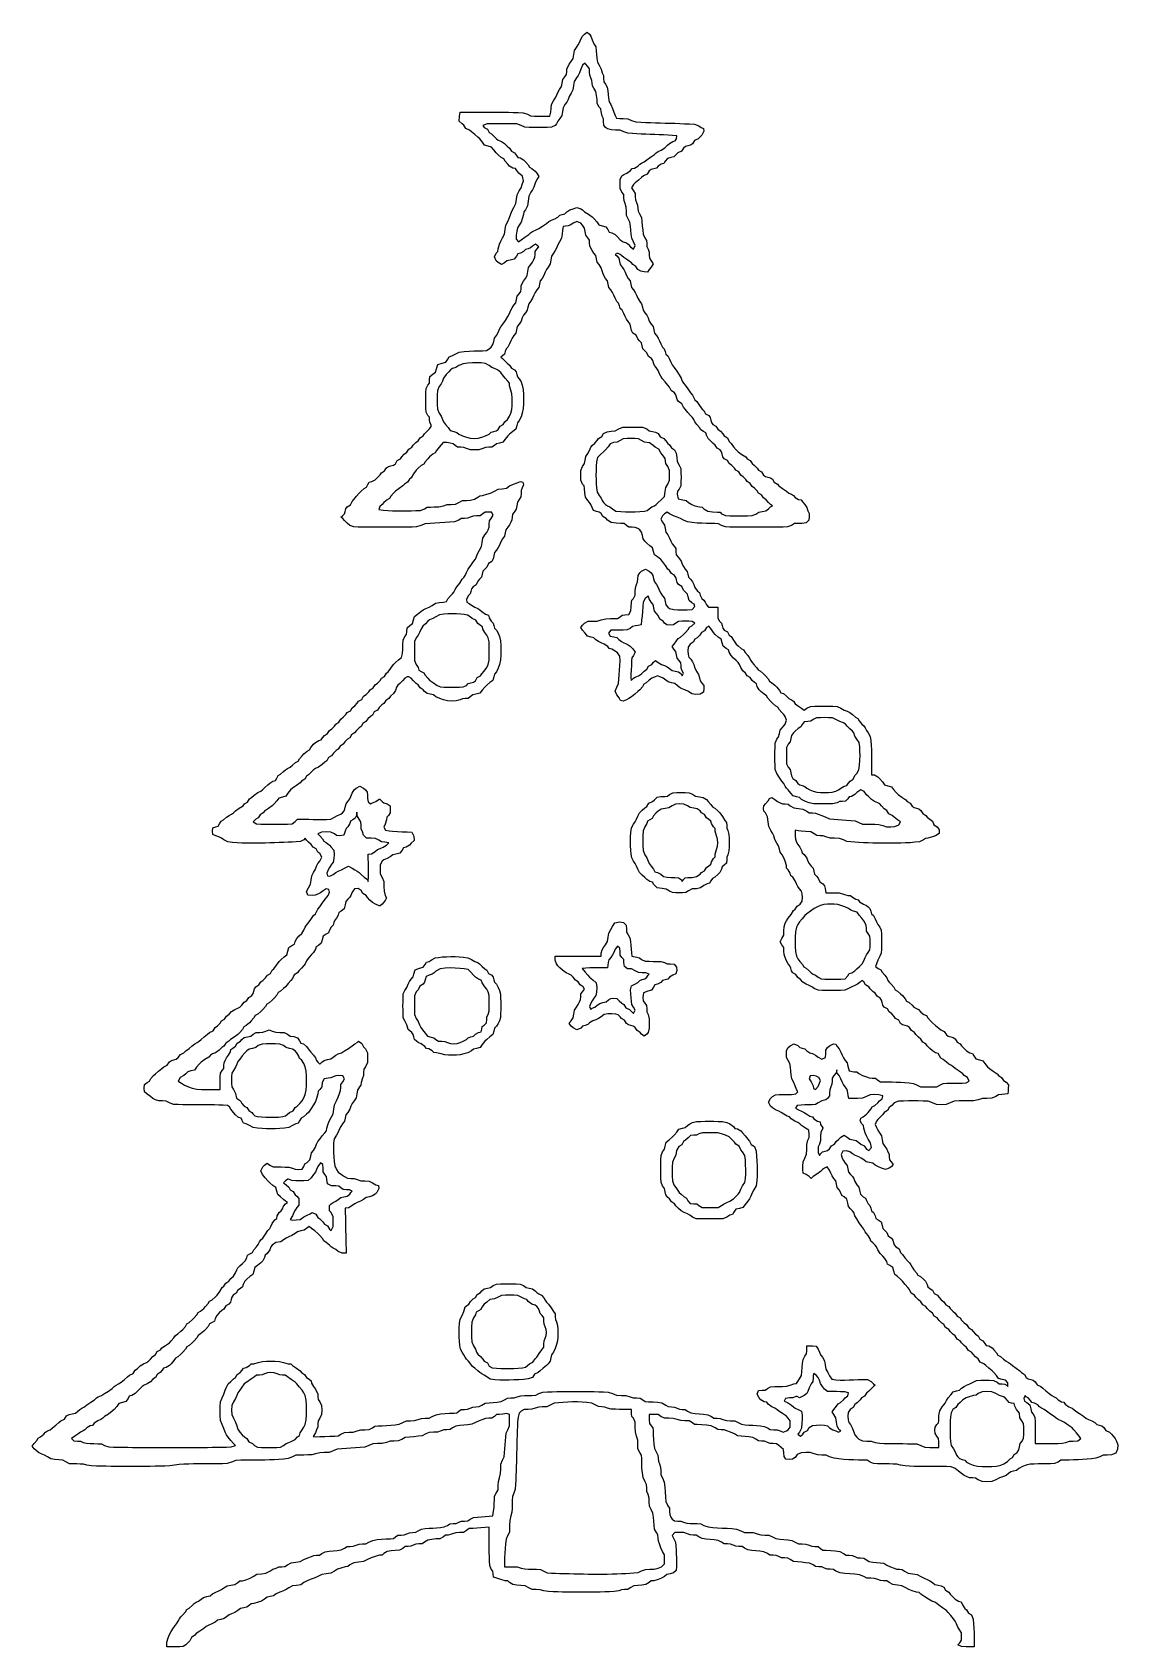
# Model space of a CAD drawing. Extents: x 17 to 1646, y 11 to 2434.
import ezdxf

# ---------------------------------------------------------------- set-up
doc = ezdxf.new("R2010")
doc.units = 0
doc.layers.add('Image', color=7, linetype='CONTINUOUS')

msp = doc.modelspace()

# ---------------------------------------------------------------- linework, layer by layer
at = {"layer": 'Image', "color": 7}
for points in [[(219.105824, 17.978331), (221.010824, 24.645833), (222.915825, 29.408335), (225.534826, 34.170836), (229.296077, 39.885838), (233.343828, 45.60084), (236.248579, 49.410842), (238.15358, 53.213343), (240.058581, 56.070844), (242.879332, 58.928345), (246.853583, 63.525846), (248.959584, 67.170848), (252.604585, 69.278348), (257.201336, 73.25335), (260.058087, 76.073351), (262.915588, 77.978351), (266.72484, 79.883352), (270.534841, 82.523353), (274.268342, 85.373354), (279.105844, 86.453354), (283.990595, 87.525854), (287.677597, 90.473355), (292.439348, 93.218356), (297.2011, 95.123357), (301.011101, 97.028358), (304.820353, 99.743359), (309.477104, 102.77336), (315.296356, 103.77836), (321.077358, 104.78336), (325.77236, 107.723361), (328.54736, 110.018362), (332.439112, 110.363362), (339.105864, 112.260863), (343.867616, 114.165863), (348.630117, 116.873364), (354.261869, 119.948365), (361.011121, 120.908366), (367.727374, 121.868366), (373.391376, 124.868367), (378.153877, 127.500868), (382.915629, 129.405869), (386.95738, 131.025869), (391.486632, 131.310869), (396.348133, 131.573369), (400.058385, 134.01837), (405.690136, 137.085871), (412.439389, 138.045871), (419.156391, 139.013372), (424.820393, 142.013373), (430.534645, 144.645874), (436.248897, 146.550874), (439.797898, 148.155875), (443.868149, 148.455875), (448.237651, 148.748375), (451.486652, 151.110876), (456.561904, 153.743377), (462.578406, 154.575877), (468.630158, 155.123377), (474.67966, 155.670877), (480.696162, 156.495878), (485.772913, 159.135879), (489.505665, 161.528379), (494.343916, 161.790879), (498.873918, 162.07588), (502.915669, 163.69588), (507.449421, 165.315881), (512.439172, 165.600881), (517.710174, 165.833381), (521.963426, 168.180882), (527.897428, 170.888382), (534.57093, 171.990883), (541.301432, 172.673383), (548.055934, 173.063383), (554.820187, 173.205883), (559.050188, 173.528383), (561.963189, 176.070884), (565.59994, 178.673385), (570.534942, 178.928385), (575.064193, 179.220885), (579.105945, 180.833386), (583.148446, 182.453386), (587.677698, 182.738386), (592.522699, 183.000887), (596.248701, 185.408387), (601.057702, 187.838388), (606.734454, 188.573388), (612.440456, 189.060889), (618.153958, 189.450889), (623.85846, 189.833389), (629.554712, 190.320889), (635.222464, 191.063389), (640.058465, 193.44839), (643.803966, 195.810891), (648.630218, 196.073391), (653.15947, 196.365891), (657.201221, 197.978392), (661.243722, 199.590892), (665.772974, 199.883392), (670.590976, 200.145892), (674.343977, 202.493393), (679.367478, 205.073394), (685.29623, 205.890894), (691.257982, 206.430894), (696.896484, 206.873395), (702.534236, 207.308395), (708.171988, 207.750895), (709.332239, 214.770897), (709.985489, 220.425899), (710.358989, 226.103401), (710.513489, 231.788403), (710.743739, 237.420905), (713.39199, 241.785906), (716.056741, 246.885908), (716.248741, 253.21591), (716.520991, 259.140912), (718.153741, 264.645914), (719.805242, 271.118416), (720.058742, 277.980918), (720.240992, 285.135921), (722.670993, 291.308423), (725.049994, 296.400925), (725.780494, 302.303427), (726.263494, 308.235929), (726.647494, 314.168431), (727.031494, 320.123433), (727.510745, 326.070935), (728.239745, 331.988437), (730.701996, 337.028438), (733.206247, 342.79594), (733.392247, 349.628443), (733.363747, 354.638444), (732.996246, 359.625946), (729.105995, 361.080946), (723.423243, 360.210946), (717.677491, 359.910946), (713.44524, 359.580946), (710.534489, 357.023445), (706.897738, 354.420944), (701.963486, 354.165944), (697.434235, 353.880944), (693.391733, 352.260943), (687.677481, 350.363443), (681.963229, 347.708442), (676.887978, 345.068441), (670.871476, 344.243441), (664.820474, 343.695941), (658.770222, 343.14844), (652.75372, 342.31594), (647.677718, 339.683439), (643.944217, 337.283438), (639.105965, 337.028438), (634.576713, 336.735938), (630.534962, 335.123438), (625.02846, 333.488437), (619.106458, 333.218437), (612.855206, 333.015937), (607.677204, 330.540936), (602.290703, 327.855935), (595.9517, 327.045935), (589.581948, 326.498435), (583.227196, 325.958435), (576.902444, 325.140934), (571.486692, 322.515933), (566.28619, 320.085933), (560.058188, 319.883433), (554.136186, 319.613432), (548.629684, 317.978432), (542.160182, 316.328431), (535.29693, 316.073431), (528.111928, 315.893431), (521.963426, 313.39593), (515.934173, 310.89843), (509.071671, 310.193429), (502.186669, 309.720929), (495.296417, 309.338429), (488.420414, 308.955929), (481.550412, 308.483429), (474.70141, 307.778428), (468.630158, 305.355928), (462.450906, 302.925927), (455.296653, 302.738427), (448.433401, 302.483427), (441.963149, 300.833426), (436.478397, 299.385926), (430.654645, 299.025926), (424.820393, 298.928426), (418.814391, 298.875926), (412.815889, 298.560925), (407.677637, 296.355925), (401.337885, 293.798424), (394.281883, 292.905923), (387.19063, 292.343423), (380.087378, 291.960923), (372.978875, 291.698423), (365.867373, 291.518423), (358.755121, 291.398423), (351.641368, 291.330923), (344.527616, 291.308423), (337.212113, 291.293423), (329.896611, 291.203423), (322.589358, 290.888423), (316.248856, 288.458422), (309.801104, 286.193421), (302.526852, 285.833421), (295.244349, 285.690921), (287.960347, 285.630921), (280.676344, 285.600921), (273.391592, 285.600921), (266.21184, 285.578421), (259.032087, 285.525921), (251.853085, 285.413421), (244.675582, 285.218421), (237.50408, 284.873421), (230.534328, 283.69592), (223.372575, 282.67592), (216.059323, 282.35342), (208.74232, 282.15092), (201.423068, 282.01592), (194.103815, 281.92592), (186.783813, 281.85842), (179.46231, 281.82092), (172.142308, 281.79842), (164.820055, 281.79092), (157.500053, 281.79842), (150.179301, 281.82092), (142.858548, 281.85842), (135.538546, 281.92592), (128.218543, 282.01592), (120.899291, 282.15092), (113.582288, 282.35342), (106.268286, 282.67592), (99.105783, 283.69592), (94.266782, 285.128421), (89.07303, 285.495921), (83.868028, 285.600921), (78.397526, 285.653421), (72.9388, 285.968421), (68.629673, 288.458422), (63.181221, 291.308423), (57.097519, 291.525923), (51.043667, 292.163423), (45.08049, 293.370924), (40.058263, 296.333425), (35.296362, 298.928426), (30.53446, 300.833426), (26.724909, 302.738427), (22.915358, 305.595928), (20.058232, 308.453429), (17.201106, 312.26343), (20.021932, 316.073431), (23.996558, 320.670933), (26.102709, 324.315934), (29.74711, 326.423435), (34.343937, 330.398436), (37.201063, 333.218437), (40.058263, 335.123438), (43.86774, 337.028438), (47.677291, 339.848439), (52.439193, 343.860941), (57.201094, 347.708442), (60.19427, 350.363443), (65.520697, 352.808444), (68.629673, 357.728445), (72.603474, 359.940946), (77.201276, 360.938446), (82.038778, 362.010947), (85.772279, 364.860948), (88.62978, 367.500949), (91.486531, 369.405949), (95.296532, 371.31095), (99.105783, 374.213451), (104.820035, 378.263452), (110.534287, 382.028453), (113.391788, 384.645954), (116.248539, 386.550955), (121.011041, 388.455956), (125.772792, 391.073457), (131.487044, 394.838458), (137.201296, 398.880959), (140.058047, 401.79096), (142.915548, 403.695961), (146.724799, 405.600961), (150.534801, 408.420962), (155.296552, 412.433464), (160.058304, 416.280965), (163.051555, 418.928466), (168.344307, 421.350967), (171.486808, 426.188468), (175.296059, 429.008469), (179.10606, 433.035971), (183.867812, 436.073472), (188.629563, 437.978472), (191.487064, 439.883473), (194.343815, 442.920974), (198.153817, 446.948475), (201.963068, 449.768476), (204.781569, 454.343478), (209.44582, 457.028479), (211.486571, 459.64598), (217.201573, 463.410981), (222.915825, 467.453482), (225.736576, 470.363483), (229.710827, 474.953485), (231.816828, 478.598486), (235.461829, 480.705987), (240.058581, 484.680988), (242.879332, 487.500989), (246.853583, 492.09849), (248.959584, 495.743492), (252.604585, 497.850992), (257.201336, 501.825994), (260.022087, 504.645995), (263.996339, 509.243496), (266.103089, 512.888497), (269.747341, 514.995998), (274.344092, 518.971), (277.164843, 521.791), (281.139845, 526.388502), (283.245845, 530.033503), (286.890096, 532.133504), (291.486848, 536.108505), (294.391599, 538.928506), (298.43935, 544.643508), (302.201352, 550.35851), (304.820353, 552.398511), (307.503853, 557.063512), (312.081105, 559.883513), (314.895856, 563.693515), (318.927857, 567.503516), (321.963108, 572.266017), (323.868109, 577.028519), (325.77236, 579.88602), (328.808361, 582.743521), (332.839612, 586.553522), (336.471113, 590.363524), (339.105864, 595.088525), (340.164114, 598.996026), (343.702616, 600.968527), (347.347617, 603.068528), (349.453618, 606.713529), (353.427869, 611.311031), (356.24862, 615.121032), (358.15362, 618.931033), (360.058621, 621.788534), (362.963372, 624.646035), (367.011123, 630.361037), (370.772375, 636.076039), (373.391376, 638.93354), (375.296376, 641.791041), (377.201377, 646.328542), (381.010628, 651.863544), (384.026379, 654.076045), (384.820629, 657.803546), (387.67738, 662.738548), (390.534881, 665.596049), (392.439132, 668.45355), (394.344133, 672.263551), (397.201634, 676.073552), (400.058385, 677.978553), (397.201634, 679.883554), (394.344133, 682.703555), (389.801381, 686.663556), (385.55788, 689.813557), (384.098379, 695.063559), (382.593129, 700.418561), (378.164377, 703.523562), (373.391376, 707.536063), (370.570625, 710.363564), (366.555123, 715.118565), (362.709122, 719.881067), (360.058621, 725.596069), (362.915372, 731.311071), (365.772873, 734.168572), (369.582124, 737.026073), (373.391376, 734.168572), (378.355627, 731.656071), (384.441129, 731.363571), (390.534881, 731.311071), (396.368383, 731.221071), (402.192885, 730.861071), (407.677637, 729.40607), (411.719388, 727.79357), (416.24864, 727.50107), (422.115142, 727.79357), (424.820393, 732.226071), (425.869643, 736.126073), (429.389394, 738.098573), (433.849646, 741.781074), (435.220646, 747.661076), (436.290147, 752.468578), (439.222648, 756.076079), (441.963149, 760.838581), (443.868149, 765.601082), (445.7724, 769.411084), (448.423651, 773.213585), (452.268902, 777.976087), (456.285153, 782.738588), (458.766904, 785.431089), (459.105904, 789.40609), (461.010905, 796.073593), (462.915906, 800.836094), (465.621157, 805.598596), (468.691658, 811.231098), (469.652408, 817.9811), (470.614658, 824.693602), (473.613909, 830.363604), (476.24866, 836.071106), (478.153661, 841.786108), (479.769161, 845.828609), (480.058661, 850.358611), (480.312912, 855.293613), (482.915412, 858.931114), (485.772913, 863.693615), (483.085662, 868.163617), (477.20116, 868.456117), (472.671909, 868.163617), (468.630158, 866.551116), (465.195906, 864.946116), (461.232905, 864.646116), (455.036403, 863.483615), (451.960652, 858.143614), (451.512902, 851.791111), (448.629901, 847.50111), (446.1129, 844.831109), (445.7724, 840.833608), (443.868149, 834.166106), (441.963149, 829.411104), (439.344148, 824.648602), (435.582146, 818.9336), (431.534395, 813.218598), (428.629644, 810.398598), (424.032893, 806.423596), (420.388641, 804.316095), (418.282641, 800.671094), (416.31089, 797.131093), (412.403389, 796.073593), (407.677637, 793.486092), (402.030885, 790.478591), (395.403133, 789.42859), (388.714631, 788.86609), (382.008128, 788.57359), (375.296376, 788.49109), (368.583874, 788.57359), (361.877372, 788.86609), (355.188869, 789.42859), (348.561867, 790.478591), (342.915865, 793.486092), (338.190114, 796.073593), (334.219612, 797.183593), (332.268862, 800.836094), (330.378861, 804.428596), (326.51861, 805.598596), (321.963108, 809.408597), (319.142357, 813.218598), (315.171106, 817.8011), (313.216605, 821.288601), (309.897104, 823.486102), (303.409602, 823.996102), (296.9011, 824.221102), (290.390348, 824.371102), (283.878845, 824.483602), (277.367343, 824.558602), (270.855091, 824.603602), (264.344339, 824.618602), (257.295087, 824.633602), (250.246584, 824.663602), (243.199582, 824.731102), (236.153329, 824.881102), (229.116077, 825.241103), (222.915825, 827.506103), (218.307823, 830.153604), (212.439071, 830.363604), (206.98582, 830.641104), (201.963068, 832.261105), (198.153817, 834.166106), (194.343815, 836.821106), (189.582064, 840.668608), (185.320562, 843.841109), (184.820312, 849.406111), (185.301062, 854.896112), (189.417064, 858.106114), (193.061315, 860.213614), (195.167316, 863.858615), (199.142317, 868.456117), (201.963068, 871.276118), (206.72482, 875.288619), (211.486571, 879.136121), (214.479822, 881.791122), (219.776324, 884.213622), (222.915825, 889.058624), (225.921076, 891.151125), (229.581827, 892.141125), (233.272578, 893.161125), (236.248579, 895.343626), (239.34833, 900.278628), (244.684582, 902.738629), (247.677083, 905.393629), (252.439585, 909.241131), (257.201336, 913.253632), (261.010588, 916.073633), (264.820589, 917.978634), (267.67734, 919.883634), (270.534841, 922.703635), (275.296593, 926.723637), (280.058344, 930.563638), (283.051595, 933.218639), (288.344347, 935.64114), (291.486848, 940.478641), (295.296849, 943.291142), (299.106101, 947.326144), (301.146851, 950.363645), (305.811103, 953.041145), (308.629604, 957.623647), (312.439605, 960.436148), (316.248856, 964.463649), (321.010608, 967.50115), (325.77236, 969.406151), (328.629861, 971.311152), (331.486611, 974.348653), (335.296613, 978.376154), (339.105864, 981.196155), (341.857615, 985.711156), (346.377116, 988.456157), (348.467367, 991.463658), (349.456618, 995.12366), (350.478118, 998.813661), (352.661369, 1001.791162), (357.33237, 1004.566163), (360.058621, 1009.268664), (363.093872, 1011.308665), (367.125873, 1015.118666), (369.940624, 1018.928668), (374.517126, 1021.748669), (377.201377, 1026.41367), (379.820378, 1028.453671), (383.582379, 1034.168673), (387.63013, 1039.883675), (390.534881, 1042.703676), (395.077633, 1046.663677), (399.321134, 1049.813678), (400.780635, 1055.06368), (402.285135, 1060.418682), (406.713887, 1063.523683), (410.371638, 1065.466183), (411.486888, 1069.441185), (414.121639, 1074.166186), (417.75314, 1077.976187), (421.785142, 1081.786189), (424.820393, 1086.54869), (426.725393, 1091.311192), (428.629644, 1094.168693), (431.248645, 1097.026194), (435.010646, 1102.741196), (439.058398, 1108.456198), (441.963149, 1111.313699), (443.868149, 1114.1712), (445.7724, 1117.981201), (448.677151, 1121.791202), (452.724902, 1127.506204), (456.486904, 1133.213706), (459.105904, 1136.071207), (461.010905, 1138.928708), (462.915906, 1143.69121), (461.963405, 1147.501211), (458.153404, 1148.453711), (453.391652, 1145.59621), (449.582401, 1142.738709), (445.7724, 1140.833709), (441.730649, 1139.221208), (437.201397, 1138.928708), (430.843645, 1139.296208), (428.629644, 1144.64371), (431.392645, 1150.358712), (434.483396, 1155.481214), (435.447896, 1161.788716), (436.415397, 1168.021218), (439.352398, 1173.21872), (441.963149, 1177.981221), (443.868149, 1182.743723), (445.7724, 1186.553724), (448.629901, 1190.363725), (451.486652, 1196.071227), (448.629901, 1201.786229), (445.7724, 1203.82623), (443.088899, 1208.491231), (438.511647, 1211.311232), (435.696897, 1215.121234), (431.665645, 1218.931235), (428.629644, 1221.788736), (426.725393, 1224.646237), (424.820393, 1222.088736), (419.384391, 1219.921235), (413.262139, 1219.283735), (407.118887, 1218.871235), (400.970385, 1218.556235), (394.820383, 1218.286235), (387.81538, 1218.008735), (380.808128, 1217.761235), (373.800876, 1217.551234), (366.791373, 1217.371234), (359.782621, 1217.243734), (352.772369, 1217.161234), (345.762116, 1217.146234), (338.751864, 1217.198734), (331.742362, 1217.363734), (324.738109, 1217.663734), (317.747357, 1218.173735), (310.803105, 1219.118735), (304.820353, 1222.066236), (301.011101, 1224.646237), (297.2011, 1226.551237), (292.439348, 1228.456238), (288.168847, 1230.211239), (287.677597, 1235.12374), (288.163597, 1240.021242), (292.403348, 1241.791243), (296.31085, 1242.848743), (298.2826, 1246.388744), (300.388601, 1250.033745), (304.032852, 1252.133746), (308.629604, 1256.108747), (312.439605, 1258.928748), (316.248856, 1260.833749), (319.106357, 1262.73875), (321.963108, 1265.648751), (327.67736, 1269.691252), (333.391612, 1273.456253), (335.432363, 1276.073754), (340.162614, 1278.826255), (342.915865, 1283.558757), (345.951116, 1285.598757), (349.982368, 1289.408759), (355.51887, 1293.21876), (360.058621, 1295.123761), (362.693372, 1297.028761), (366.324873, 1300.838762), (370.356125, 1304.648764), (373.391376, 1307.506265), (378.117127, 1310.363766), (382.025378, 1311.421266), (383.996379, 1314.953767), (386.10313, 1318.598768), (389.747381, 1320.706269), (394.344133, 1324.68127), (397.201634, 1327.501271), (400.058385, 1329.406272), (403.867636, 1331.311273), (407.677637, 1334.131274), (412.274389, 1338.106275), (415.91864, 1340.213776), (418.024641, 1343.858777), (421.999642, 1348.456278), (424.820393, 1351.276279), (429.417144, 1355.251281), (433.061396, 1357.358781), (435.167396, 1361.003783), (439.142398, 1365.601284), (441.963149, 1368.458785), (446.9034, 1371.316286), (450.628652, 1372.103786), (452.839652, 1375.118787), (455.654403, 1378.928789), (460.167155, 1381.68129), (462.915906, 1386.188791), (466.725157, 1389.008792), (470.534408, 1393.036293), (472.575159, 1396.073794), (477.24016, 1398.758795), (480.058661, 1403.333797), (483.867913, 1406.153798), (487.677164, 1410.181299), (489.718665, 1413.2188), (494.382916, 1415.903801), (497.201417, 1420.478803), (501.010668, 1423.291304), (504.82067, 1427.326305), (506.86142, 1430.363806), (511.525672, 1433.041307), (514.344173, 1437.623808), (518.153424, 1440.436309), (521.963426, 1444.471311), (524.004176, 1447.501312), (528.668428, 1450.186313), (531.486929, 1454.761314), (535.29693, 1457.581315), (539.106181, 1461.608817), (541.146932, 1464.646318), (545.877184, 1467.398818), (548.629684, 1472.13132), (551.248685, 1474.171321), (555.010687, 1479.886323), (559.058438, 1485.601325), (561.963189, 1488.421326), (566.544941, 1492.388827), (571.362192, 1496.048828), (572.861443, 1502.11633), (573.273943, 1508.371332), (573.365443, 1514.648834), (573.555193, 1521.683837), (576.249194, 1527.503839), (578.814195, 1530.63884), (579.105945, 1535.086341), (579.576945, 1540.568843), (583.648696, 1543.808844), (587.892198, 1546.951345), (589.352448, 1552.208847), (590.856949, 1557.563849), (595.2857, 1560.66135), (600.058702, 1564.681351), (603.867953, 1567.501352), (607.677204, 1569.406353), (612.439706, 1571.311353), (617.201458, 1573.928854), (622.034459, 1577.363855), (628.147711, 1578.571356), (634.375713, 1578.931356), (638.685215, 1579.883856), (640.840716, 1583.693858), (644.856967, 1588.456359), (647.677718, 1591.31386), (649.581968, 1594.171361), (651.486969, 1597.981362), (654.39172, 1601.791364), (658.439471, 1607.506366), (662.201473, 1613.213867), (664.820474, 1616.071368), (666.725474, 1618.928869), (668.629725, 1623.691371), (671.248726, 1628.453873), (675.010727, 1634.168875), (679.058478, 1639.883876), (681.963229, 1643.693878), (683.86823, 1647.503879), (685.772481, 1652.266381), (688.383981, 1657.028882), (691.320982, 1662.218884), (692.287733, 1668.458886), (693.252983, 1674.758888), (696.343734, 1679.88139), (699.105985, 1683.691391), (701.010986, 1687.501392), (702.625736, 1691.543894), (702.915986, 1696.073895), (703.170236, 1701.008897), (705.772737, 1704.645648), (708.630238, 1709.40815), (706.416238, 1713.797901), (701.010986, 1714.169901), (696.544734, 1713.879651), (693.391733, 1711.3124), (689.269732, 1708.68365), (683.86823, 1708.45565), (678.877728, 1708.171399), (674.343977, 1706.550649), (670.302225, 1704.935898), (665.772974, 1704.645648), (660.924222, 1704.386148), (657.201221, 1701.968897), (650.679969, 1699.463896), (643.343466, 1698.766396), (635.989714, 1698.293896), (628.629961, 1697.918896), (621.283709, 1697.536396), (613.941956, 1697.063896), (606.618954, 1696.366395), (600.058702, 1693.928895), (593.89445, 1692.076394), (587.164697, 1691.701394), (580.426695, 1691.521394), (573.687193, 1691.416394), (566.946191, 1691.363894), (560.205938, 1691.333894), (553.464936, 1691.318894), (546.725434, 1691.311394), (539.982932, 1691.318894), (533.239679, 1691.333894), (526.497177, 1691.363894), (519.755425, 1691.416394), (513.012923, 1691.513894), (506.27417, 1691.693894), (499.542168, 1692.068894), (493.391416, 1693.943895), (489.582165, 1697.581396), (485.772913, 1701.608897), (482.915412, 1704.645648), (480.058661, 1706.550649), (482.703912, 1708.45565), (485.409913, 1711.24415), (486.599414, 1715.122402), (487.620914, 1718.812403), (489.804915, 1721.789154), (494.741416, 1724.888155), (497.201417, 1730.224407), (499.851918, 1733.217658), (503.697919, 1737.979409), (507.713421, 1742.741161), (510.534922, 1745.561912), (515.131673, 1749.536913), (518.775924, 1751.642914), (520.881925, 1755.287165), (522.853676, 1758.826416), (526.761177, 1759.883917), (531.486929, 1762.519418), (535.29693, 1766.150169), (539.106181, 1770.18217), (541.146932, 1773.217421), (545.814184, 1775.904672), (548.629684, 1780.488674), (551.635686, 1782.578174), (555.296437, 1783.568175), (558.987188, 1784.588925), (561.963189, 1786.772926), (564.74119, 1791.443927), (569.445941, 1794.169428), (571.486692, 1797.205429), (575.296693, 1801.236681), (579.105945, 1804.051432), (581.924446, 1808.628683), (586.589447, 1811.312934), (588.630198, 1814.348185), (592.439449, 1818.379436), (596.248701, 1821.194937), (599.067201, 1825.771439), (603.732203, 1828.45569), (605.772954, 1831.490941), (609.582205, 1835.522942), (613.391456, 1838.995443), (615.772707, 1842.582695), (615.772707, 1844.804945), (613.860206, 1848.338947), (613.391456, 1852.423448), (613.041206, 1856.340699), (610.534705, 1858.93195), (608.138455, 1863.869202), (607.798704, 1869.836204), (607.698204, 1875.812206), (607.677204, 1881.788958), (607.698204, 1887.76571), (607.798704, 1893.741712), (608.138455, 1899.707214), (610.534705, 1904.645965), (613.100456, 1907.780967), (613.391456, 1912.228468), (613.862456, 1917.70872), (617.934208, 1920.951721), (622.170959, 1924.080722), (623.63196, 1929.313474), (625.81221, 1935.653226), (632.213463, 1937.722477), (637.663714, 1939.219477), (640.837715, 1943.682729), (642.786966, 1947.34048), (646.761217, 1948.45573), (651.486969, 1951.047731), (657.764471, 1954.193982), (665.075474, 1955.201982), (672.440476, 1955.720983), (679.818979, 1955.978233), (687.201231, 1956.057733), (692.826983, 1956.116983), (698.442235, 1956.435733), (702.915986, 1958.931734), (705.556737, 1961.789235), (708.408988, 1965.522736), (709.482989, 1970.360238), (710.558489, 1975.244989), (713.50824, 1978.93199), (716.248741, 1983.693742), (718.153741, 1988.455494), (720.058742, 1992.264745), (722.963493, 1996.074746), (727.011244, 2001.788998), (730.772496, 2007.50325), (733.391497, 2012.265002), (735.296497, 2017.026753), (737.201498, 2020.836755), (739.842249, 2024.646006), (742.6945, 2028.379507), (743.7685, 2033.217759), (744.844, 2038.10176), (747.794501, 2041.788762), (750.240252, 2044.997263), (750.532752, 2049.408014), (750.832752, 2053.477516), (752.437753, 2057.027267), (754.342754, 2060.836518), (756.982755, 2064.645769), (759.922756, 2069.341521), (760.927756, 2075.122523), (761.932756, 2080.941025), (764.955257, 2085.598526), (767.677758, 2089.407778), (769.582759, 2093.217779), (771.187759, 2096.76678), (771.487759, 2100.836281), (771.78026, 2105.302533), (774.34526, 2108.455534), (777.202761, 2112.264785), (772.44026, 2116.074787), (767.677758, 2113.303536), (764.947757, 2110.479785), (761.010256, 2109.282034), (757.132755, 2108.093284), (754.342754, 2105.386533), (749.618502, 2102.741282), (745.720751, 2101.692032), (743.746, 2098.172281), (740.067249, 2093.712029), (734.185747, 2092.341029), (729.379745, 2091.271528), (725.772994, 2088.339027), (721.011242, 2085.598526), (716.248741, 2088.455277), (713.39199, 2091.312778), (710.534489, 2097.02703), (713.39199, 2102.741282), (715.908991, 2105.412783), (716.248741, 2109.408034), (718.153741, 2116.074787), (720.058742, 2120.836538), (722.763993, 2125.59829), (725.835244, 2131.230042), (726.795244, 2137.979294), (727.757495, 2144.696296), (730.756746, 2150.360298), (733.391497, 2156.07455), (735.296497, 2161.788802), (737.201498, 2166.550554), (739.836999, 2171.313055), (742.8355, 2176.977057), (743.79775, 2183.694059), (744.7585, 2190.442562), (747.829001, 2196.074313), (750.532752, 2200.836815), (752.437753, 2205.598567), (754.342754, 2211.448569), (752.557753, 2218.437821), (747.083501, 2222.741322), (744.26875, 2226.550574), (742.057, 2229.566325), (738.331748, 2230.360575), (733.391497, 2233.217326), (730.570746, 2236.074827), (726.596494, 2240.671578), (724.490494, 2244.31583), (720.845492, 2246.42183), (716.248741, 2250.396832), (713.42799, 2253.217583), (709.467239, 2257.760334), (706.320988, 2262.003836), (701.068736, 2263.463336), (695.710734, 2264.968587), (692.612483, 2269.397338), (688.593982, 2274.16959), (685.772481, 2276.991091), (681.010729, 2281.006592), (676.248977, 2284.852593), (673.255726, 2287.503094), (667.891725, 2289.987095), (664.820474, 2294.986597), (662.075473, 2297.027347), (657.645221, 2301.022599), (658.050971, 2307.627101), (659.278722, 2314.170103), (666.476474, 2314.170103), (673.675727, 2314.170103), (680.873479, 2314.170103), (688.072731, 2314.170103), (695.271984, 2314.170103), (702.469736, 2314.170103), (709.668989, 2314.170103), (716.981491, 2314.165603), (724.293244, 2314.148353), (731.605746, 2314.110103), (738.916748, 2314.032103), (746.227001, 2313.874603), (753.532753, 2313.507103), (760.057756, 2311.312602), (764.940257, 2308.804601), (770.947759, 2308.505351), (776.962761, 2308.455851), (782.595263, 2308.455851), (788.235265, 2308.455851), (793.867767, 2308.455851), (795.060267, 2314.407853), (795.885268, 2320.097355), (796.245268, 2325.836357), (799.102769, 2331.312859), (801.96027, 2335.12211), (803.86527, 2338.932112), (805.770271, 2343.693863), (808.387772, 2348.455615), (811.245273, 2352.682616), (812.257773, 2357.979868), (813.277773, 2363.36187), (816.315275, 2367.503371), (818.812775, 2370.687872), (819.105275, 2375.122624), (819.405276, 2379.1922), (821.010276, 2382.741426), (822.915277, 2386.550903), (825.637778, 2390.360454), (828.660279, 2395.017505), (829.665279, 2400.836682), (830.670279, 2406.617234), (833.61028, 2411.312836), (836.250281, 2415.122387), (838.155282, 2418.931863), (840.060282, 2423.69384), (842.917783, 2428.455742), (845.775284, 2431.312868), (849.585286, 2434.169994), (853.395287, 2431.312868), (855.300288, 2428.455742), (857.197788, 2422.741415), (859.890289, 2417.027163), (862.53779, 2412.296311), (863.37029, 2406.584534), (863.925291, 2400.836682), (864.472791, 2395.10518), (865.312791, 2389.409829), (867.900292, 2384.646202), (870.532793, 2378.931875), (872.437793, 2373.217623), (874.057794, 2369.175872), (874.342794, 2364.64587), (874.605294, 2359.773869), (877.072795, 2356.074867), (879.727796, 2351.693366), (880.575296, 2346.284364), (881.122796, 2340.836362), (881.677796, 2335.42286), (882.525297, 2330.049109), (885.067798, 2325.598607), (887.677799, 2319.884355), (889.582799, 2314.170103), (891.4878, 2309.408352), (893.5428, 2305.18885), (898.687802, 2304.6826), (903.870304, 2304.64585), (910.560306, 2304.4546), (916.252808, 2302.022349), (922.93531, 2299.934348), (930.217813, 2299.355348), (937.515315, 2298.977348), (944.820318, 2298.682598), (952.11782, 2298.431348), (959.422823, 2298.206348), (966.727825, 2297.997098), (974.032828, 2297.788598), (981.33783, 2297.563598), (988.642832, 2297.312348), (995.940335, 2297.018347), (1003.237837, 2296.641097), (1010.52034, 2296.062097), (1017.202842, 2293.953846), (1021.012843, 2291.313096), (1024.320344, 2289.564845), (1024.822845, 2285.598844), (1021.965344, 2279.884592), (1019.107843, 2277.027091), (1016.115342, 2274.16959), (1010.77534, 2271.710339), (1007.677839, 2266.773087), (1004.700338, 2264.589087), (1001.010337, 2263.568336), (997.350335, 2262.578336), (994.342834, 2260.488835), (991.207833, 2255.643084), (985.905332, 2253.217583), (982.912831, 2250.382582), (979.822829, 2247.447831), (975.450328, 2246.35433), (970.080326, 2244.90308), (966.840325, 2240.617578), (964.860324, 2237.115827), (960.975323, 2236.074827), (956.250322, 2233.303576), (953.520321, 2230.479825), (949.582819, 2229.282075), (945.922818, 2228.292824), (942.915317, 2226.202574), (939.772816, 2221.357572), (934.477814, 2218.932071), (931.485313, 2216.28082), (926.722812, 2212.435569), (921.96031, 2208.419318), (919.102809, 2205.598567), (916.252808, 2200.836815), (919.102809, 2196.074313), (921.70531, 2192.438312), (921.96031, 2187.503311), (922.25281, 2182.974059), (923.865311, 2178.931558), (925.485311, 2174.889806), (925.770311, 2170.360555), (926.032811, 2165.511053), (928.455312, 2161.788802), (931.132813, 2156.4023), (931.942813, 2150.063298), (932.490314, 2143.693546), (933.030314, 2137.338044), (933.847814, 2131.013292), (936.472815, 2125.59829), (938.842816, 2121.854289), (939.105316, 2117.027287), (939.397816, 2112.497285), (941.010316, 2108.455534), (942.622817, 2104.413783), (942.915317, 2099.884531), (943.170317, 2094.949529), (945.772818, 2091.312778), (948.630319, 2086.551027), (945.772818, 2081.789275), (942.915317, 2077.979274), (940.297816, 2074.170022), (935.145314, 2074.653023), (930.112813, 2075.847023), (925.770311, 2078.353524), (922.95031, 2082.918775), (918.292809, 2085.598526), (916.252808, 2088.217527), (910.537806, 2091.979528), (904.822804, 2096.02728), (901.965303, 2098.932031), (899.107802, 2100.836281), (895.297801, 2102.741282), (891.4878, 2100.836281), (894.225301, 2098.932031), (897.180302, 2095.24428), (898.252802, 2090.360278), (899.325302, 2085.522776), (902.182803, 2081.789275), (904.822804, 2077.979274), (906.727805, 2074.170022), (908.632806, 2069.408271), (911.370306, 2064.645769), (914.317807, 2060.958768), (915.397808, 2056.074766), (916.470308, 2051.236515), (919.320309, 2047.503014), (921.96031, 2043.693762), (923.865311, 2039.884511), (925.770311, 2035.122009), (928.515312, 2030.360258), (931.462813, 2026.673257), (932.542814, 2021.789255), (933.615314, 2016.951003), (936.465315, 2013.217502), (939.105316, 2009.408251), (941.010316, 2005.598249), (942.915317, 2000.836498), (945.652818, 1996.074746), (948.607819, 1992.387745), (949.680319, 1987.502993), (950.75282, 1982.665492), (953.610321, 1978.93199), (956.250322, 1975.121989), (958.155322, 1971.312738), (960.060323, 1966.550986), (962.700324, 1961.789235), (965.407825, 1958.999984), (966.600325, 1955.122482), (967.800325, 1951.186481), (970.620326, 1948.45573), (973.395327, 1943.693979), (975.300328, 1938.931477), (977.197829, 1935.122226), (980.10783, 1931.312974), (984.150331, 1925.598723), (987.915332, 1919.884471), (990.532833, 1915.121969), (992.437834, 1910.360217), (994.342834, 1907.503466), (996.960335, 1904.645965), (1000.725337, 1898.931714), (1004.775338, 1893.217462), (1007.677839, 1889.40821), (1009.582839, 1885.598209), (1011.48784, 1882.741458), (1014.390341, 1879.883957), (1018.440342, 1874.169705), (1022.197844, 1868.455453), (1024.822845, 1866.414703), (1027.507846, 1861.747451), (1032.090347, 1858.93195), (1034.182848, 1855.925949), (1035.172848, 1852.265198), (1036.192848, 1848.574447), (1038.375349, 1845.598446), (1042.980351, 1842.889445), (1045.770352, 1838.337693), (1049.580353, 1835.522942), (1053.390354, 1831.490941), (1055.430355, 1828.45569), (1060.432857, 1825.384439), (1062.915357, 1820.020437), (1065.562858, 1817.027186), (1069.41036, 1812.264684), (1073.430361, 1807.502933), (1076.250362, 1804.598182), (1081.965364, 1800.55043), (1087.680366, 1796.789179), (1089.720366, 1794.169428), (1094.385368, 1791.485927), (1097.197869, 1786.908676), (1101.00787, 1784.093925), (1104.817872, 1780.062674), (1106.857872, 1777.026673), (1111.530374, 1774.340172), (1114.342875, 1769.75617), (1117.350376, 1767.665919), (1121.010377, 1766.676669), (1124.700378, 1765.655169), (1127.677879, 1763.471168), (1130.45288, 1758.800166), (1135.162882, 1756.074666), (1137.202882, 1753.455665), (1142.917884, 1749.693663), (1148.632886, 1745.645912), (1152.442888, 1742.741161), (1156.252889, 1740.83616), (1159.10289, 1738.93191), (1161.960391, 1736.074409), (1166.902892, 1733.217658), (1170.630394, 1732.423408), (1172.842894, 1729.407657), (1176.472896, 1725.598405), (1179.105397, 1720.836654), (1181.010397, 1716.074152), (1182.622898, 1712.136651), (1182.915398, 1707.707149), (1182.435398, 1701.796397), (1178.407896, 1697.858896), (1172.512894, 1697.116396), (1166.572892, 1697.026396), (1160.77539, 1696.816396), (1156.252889, 1694.168895), (1150.372887, 1692.053894), (1143.735385, 1691.671394), (1137.097882, 1691.498894), (1130.45288, 1691.401394), (1123.807878, 1691.356394), (1117.162876, 1691.326394), (1110.510373, 1691.318894), (1103.865371, 1691.311394), (1097.220369, 1691.318894), (1090.575367, 1691.326394), (1083.930365, 1691.356394), (1077.285362, 1691.401394), (1070.64036, 1691.498894), (1064.002858, 1691.671394), (1057.365356, 1692.053894), (1051.485354, 1694.168895), (1047.015352, 1696.666396), (1041.39785, 1696.981396), (1035.772848, 1697.041396), (1028.700346, 1697.101396), (1021.627844, 1697.296396), (1014.562841, 1697.648896), (1007.505339, 1698.241396), (1000.507836, 1699.246396), (994.342834, 1702.066397), (989.580333, 1704.645648), (984.817831, 1706.550649), (979.102829, 1708.45565), (973.395327, 1711.3124), (969.585326, 1714.169901), (965.775325, 1711.3124), (962.917824, 1708.45565), (960.060323, 1703.693898), (962.670324, 1698.931396), (965.527825, 1694.701395), (966.547825, 1689.406393), (967.560325, 1684.028891), (970.597826, 1679.88139), (973.395327, 1675.118888), (975.300328, 1670.363887), (977.197829, 1666.553885), (980.05533, 1662.743884), (982.63533, 1659.496383), (982.912831, 1654.943882), (983.310331, 1649.70888), (986.722832, 1646.153879), (990.532833, 1640.611377), (992.437834, 1636.073875), (994.342834, 1632.263874), (996.960335, 1628.453873), (999.697836, 1625.183872), (1000.792837, 1620.83387), (1001.887837, 1616.386369), (1004.842838, 1613.213867), (1007.677839, 1609.411366), (1009.582839, 1605.601365), (1011.48784, 1601.056363), (1015.297841, 1595.521362), (1018.312842, 1593.308861), (1019.107843, 1589.58886), (1021.965344, 1584.646358), (1024.822845, 1581.788857), (1026.727845, 1578.931356), (1028.632846, 1575.121355), (1031.797847, 1571.566353), (1037.197849, 1571.311353), (1041.48785, 1571.311353), (1045.770352, 1571.311353), (1045.770352, 1566.076352), (1045.770352, 1560.83385), (1045.987852, 1555.066348), (1048.417853, 1550.363846), (1051.125353, 1547.573845), (1052.310354, 1543.696344), (1053.337854, 1540.006343), (1055.520355, 1537.028842), (1060.192857, 1534.246341), (1062.915357, 1529.543839), (1065.532858, 1527.503839), (1069.29786, 1521.788837), (1073.347861, 1516.073835), (1076.250362, 1513.253834), (1080.847863, 1509.278833), (1084.492865, 1507.171332), (1086.592865, 1503.526331), (1090.567867, 1498.928829), (1093.395368, 1495.118828), (1095.300368, 1491.316326), (1097.197869, 1488.458826), (1100.02537, 1485.601325), (1104.000371, 1481.003823), (1106.100372, 1477.358822), (1109.745373, 1475.251321), (1114.342875, 1471.27632), (1117.162876, 1468.456319), (1121.137877, 1463.858817), (1123.245378, 1460.213816), (1126.890379, 1458.106315), (1131.48788, 1454.131314), (1134.307881, 1451.311313), (1138.327883, 1446.548811), (1140.217883, 1442.95631), (1144.072885, 1441.78631), (1148.632886, 1437.976309), (1152.442888, 1434.166307), (1156.252889, 1432.261307), (1159.10289, 1430.363806), (1161.960391, 1426.553805), (1166.722892, 1422.743803), (1171.485394, 1419.886302), (1175.295395, 1417.028802), (1179.105397, 1419.886302), (1184.790398, 1422.301303), (1191.465401, 1422.623803), (1198.140403, 1422.721303), (1204.822905, 1422.743803), (1211.505407, 1422.721303), (1218.18041, 1422.623803), (1224.855412, 1422.301303), (1230.532914, 1419.886302), (1235.295415, 1417.028802), (1240.057917, 1415.123801), (1243.867918, 1413.2188), (1247.67792, 1410.398799), (1252.275421, 1406.423798), (1255.920422, 1404.316297), (1258.027923, 1400.671296), (1262.002924, 1396.073794), (1264.822925, 1393.216294), (1266.727926, 1390.358793), (1268.632927, 1386.548791), (1271.235427, 1382.73879), (1274.542929, 1377.451288), (1275.442929, 1370.843786), (1275.870429, 1364.183784), (1276.087929, 1357.516282), (1276.192929, 1350.841279), (1276.230429, 1344.166277), (1276.230429, 1338.098775), (1276.237929, 1332.023773), (1276.245429, 1325.956271), (1276.252929, 1319.881269), (1281.007931, 1319.881269), (1285.770432, 1317.023768), (1288.590433, 1314.166267), (1292.610435, 1309.396265), (1295.707936, 1304.971264), (1301.070438, 1303.463763), (1306.320439, 1302.001263), (1309.47044, 1297.756261), (1313.430442, 1293.21876), (1316.250443, 1290.308759), (1321.965445, 1286.266258), (1327.680446, 1282.501256), (1329.720447, 1279.883755), (1334.385449, 1277.198754), (1337.19795, 1272.616253), (1340.205451, 1270.523752), (1343.865452, 1269.533752), (1347.555453, 1268.513752), (1350.532954, 1266.331251), (1353.315455, 1261.658749), (1358.017957, 1258.928748), (1360.057957, 1256.071247), (1363.867959, 1253.213746), (1367.67796, 1250.221245), (1370.100461, 1244.933744), (1374.937962, 1241.791243), (1377.735463, 1237.351241), (1377.637963, 1231.786239), (1372.297961, 1228.456238), (1367.67796, 1226.551237), (1361.010458, 1224.646237), (1357.147956, 1224.308737), (1354.342955, 1222.073736), (1348.147953, 1219.486235), (1341.232951, 1218.548735), (1334.272949, 1217.963735), (1327.305446, 1217.566234), (1320.322944, 1217.303734), (1313.340442, 1217.138734), (1306.357939, 1217.056234), (1299.375437, 1217.048734), (1292.392935, 1217.108734), (1285.410432, 1217.228734), (1278.43543, 1217.401234), (1271.452928, 1217.633734), (1264.477925, 1217.926235), (1257.502923, 1218.271235), (1251.502921, 1218.623735), (1245.510419, 1219.073735), (1239.540417, 1219.771235), (1234.342915, 1222.081236), (1228.140413, 1224.458737), (1221.007911, 1224.646237), (1214.145408, 1224.901237), (1207.680406, 1226.551237), (1203.637905, 1228.163738), (1199.107903, 1228.456238), (1194.172902, 1228.711238), (1190.5354, 1231.313739), (1185.082899, 1234.17124), (1177.927896, 1234.59124), (1170.802894, 1235.37874), (1166.385392, 1235.986241), (1161.960391, 1236.593741), (1161.960391, 1232.176239), (1161.960391, 1227.758738), (1162.252891, 1223.108736), (1163.865391, 1218.931235), (1165.770392, 1215.121234), (1168.627893, 1211.311232), (1171.485394, 1206.368731), (1172.280394, 1202.648729), (1175.295395, 1200.436229), (1179.105397, 1194.901227), (1181.010397, 1190.363725), (1182.915398, 1186.553724), (1185.750399, 1182.743723), (1188.7054, 1179.571222), (1189.8004, 1175.12372), (1190.8954, 1170.773719), (1193.632901, 1167.503718), (1196.250402, 1164.511217), (1198.672903, 1159.216215), (1203.517905, 1156.073714), (1205.610405, 1153.066213), (1206.600406, 1149.406212), (1207.852906, 1142.738709), (1214.475408, 1142.738709), (1221.097911, 1142.738709), (1227.915413, 1142.483709), (1234.342915, 1140.833709), (1241.010417, 1138.928708), (1245.007919, 1138.591208), (1247.67792, 1136.071207), (1252.620421, 1133.213706), (1256.340422, 1132.426206), (1258.552923, 1129.411205), (1264.087925, 1125.601204), (1268.632927, 1123.696203), (1271.272928, 1121.791202), (1273.980428, 1119.001201), (1275.172929, 1115.1237), (1276.365429, 1111.186199), (1279.19293, 1108.456198), (1281.960431, 1103.693696), (1283.865432, 1098.931195), (1285.770432, 1095.121193), (1288.627933, 1091.311192), (1291.020434, 1086.62369), (1291.365434, 1080.893688), (1291.462934, 1075.148687), (1291.485434, 1069.411185), (1291.462934, 1063.666183), (1291.365434, 1057.921181), (1291.020434, 1052.191179), (1288.627933, 1047.503677), (1285.770432, 1041.788675), (1283.865432, 1036.073673), (1282.470431, 1032.308672), (1286.557933, 1029.278671), (1290.202934, 1027.17117), (1292.310435, 1023.526169), (1296.285436, 1018.928668), (1299.105437, 1015.118666), (1301.010438, 1011.308665), (1302.915438, 1008.458664), (1305.735439, 1005.601163), (1309.71044, 1001.003662), (1311.817941, 997.35866), (1315.462942, 995.25116), (1320.060444, 991.276158), (1322.880445, 988.456157), (1326.855446, 983.858656), (1328.962947, 980.213655), (1332.607948, 978.106154), (1337.19795, 974.131153), (1340.055451, 971.311152), (1342.912952, 969.406151), (1346.722953, 967.50115), (1350.532954, 963.691149), (1355.092956, 959.881148), (1358.947957, 958.718647), (1360.837958, 955.118646), (1364.857959, 950.363645), (1367.67796, 947.536144), (1372.440462, 943.523642), (1377.202963, 939.676141), (1380.195464, 937.02864), (1385.527966, 934.568639), (1388.632967, 929.633638), (1391.602968, 927.443637), (1395.300469, 926.423637), (1398.96047, 925.433636), (1401.960471, 923.348636), (1404.780472, 918.758634), (1409.445474, 916.073633), (1411.485475, 913.036132), (1415.295476, 909.008631), (1419.105477, 905.378629), (1423.830479, 902.738629), (1427.80548, 901.628628), (1429.755481, 897.968627), (1432.852982, 893.536125), (1438.215484, 892.036125), (1443.465485, 890.573624), (1446.607986, 886.328623), (1450.567988, 881.791122), (1453.395489, 878.881121), (1459.102991, 874.838619), (1464.817993, 871.073618), (1466.857993, 868.456117), (1471.522995, 865.771116), (1474.342996, 861.196115), (1478.272997, 858.346114), (1481.685498, 854.596112), (1481.602998, 849.076111), (1481.310498, 844.958609), (1481.010498, 840.833608), (1476.487997, 840.548608), (1471.965495, 840.256108), (1466.835493, 839.648607), (1462.912992, 836.918606), (1456.80049, 834.346106), (1449.585487, 834.166106), (1442.722985, 833.918605), (1436.250483, 832.261105), (1429.477981, 830.791104), (1422.390478, 830.446104), (1415.295476, 830.363604), (1407.952973, 830.318604), (1400.617971, 830.048604), (1394.347969, 827.506103), (1388.280467, 824.813602), (1381.012964, 824.648602), (1373.745462, 824.813602), (1367.67796, 827.506103), (1361.257958, 829.936104), (1353.877955, 830.251104), (1346.490453, 830.341104), (1339.10295, 830.363604), (1331.677948, 830.341104), (1324.252945, 830.258604), (1316.827943, 829.951104), (1310.535441, 827.326103), (1306.725439, 823.291102), (1302.915438, 820.478601), (1300.095437, 815.903599), (1295.430436, 813.218598), (1293.390435, 810.181097), (1289.580434, 806.153596), (1285.770432, 802.516095), (1283.865432, 799.883594), (1281.960431, 795.121092), (1283.865432, 790.358591), (1285.770432, 786.548589), (1288.410433, 782.738588), (1291.350434, 778.043587), (1292.355435, 772.261085), (1293.360435, 766.448583), (1296.382936, 761.791081), (1299.105437, 757.98108), (1301.010438, 754.171079), (1302.622938, 750.623577), (1302.915438, 746.551076), (1303.207938, 742.081075), (1305.772939, 738.931073), (1308.63044, 735.121072), (1305.772939, 731.311071), (1302.915438, 729.40607), (1297.200436, 727.50107), (1291.485434, 729.40607), (1286.722933, 731.311071), (1281.960431, 734.056072), (1278.27793, 737.003573), (1273.395428, 738.076073), (1268.550427, 739.156074), (1264.822925, 742.006075), (1261.012924, 744.646075), (1257.202923, 746.551076), (1252.440421, 748.456077), (1247.67792, 751.073578), (1243.770418, 754.231079), (1238.625417, 755.341079), (1233.412915, 754.868579), (1230.652914, 749.776077), (1232.437914, 744.646075), (1234.342915, 740.836074), (1236.982916, 737.026073), (1239.840417, 733.291072), (1240.912917, 728.45357), (1241.985418, 723.571068), (1244.940419, 719.881067), (1247.67792, 717.023566), (1249.58292, 714.166065), (1251.487921, 709.411064), (1254.225422, 704.648562), (1257.157923, 701.041061), (1258.230423, 696.233559), (1259.602924, 690.353557), (1264.057925, 686.671056), (1267.582926, 684.698555), (1268.632927, 680.798554), (1271.272928, 676.073552), (1273.980428, 673.283551), (1275.172929, 669.40605), (1276.365429, 665.468549), (1279.19293, 662.738548), (1281.960431, 658.013546), (1283.002931, 654.128545), (1286.505433, 652.148544), (1290.795434, 648.908543), (1292.242935, 643.538541), (1293.337935, 639.16604), (1296.270436, 636.076039), (1299.105437, 633.083538), (1301.535438, 627.788536), (1306.380439, 624.646035), (1308.46544, 621.638534), (1309.45544, 617.978533), (1310.475441, 614.288532), (1312.665441, 611.311031), (1317.600443, 608.21353), (1320.060444, 602.873528), (1322.707945, 599.881027), (1326.555446, 595.118525), (1330.567947, 590.363524), (1333.395448, 587.506023), (1335.300449, 584.648522), (1337.19795, 580.83852), (1340.025451, 577.028519), (1344.000452, 572.431017), (1346.100453, 568.786016), (1349.745454, 566.678516), (1354.342955, 562.703514), (1357.200456, 559.883513), (1360.057957, 554.941012), (1360.852958, 551.22101), (1363.867959, 549.00851), (1367.67796, 546.188509), (1370.497961, 541.613507), (1375.162962, 538.928506), (1377.202963, 535.898505), (1381.012964, 531.863504), (1384.822966, 529.051003), (1387.635467, 524.476001), (1392.300468, 521.791), (1394.347969, 518.753499), (1398.15047, 514.718498), (1401.960471, 511.905997), (1404.780472, 507.330996), (1409.445474, 504.645995), (1411.485475, 501.608494), (1415.295476, 497.580992), (1419.105477, 494.760991), (1421.925478, 490.18599), (1426.59048, 487.500989), (1428.63048, 484.470988), (1432.440482, 480.435987), (1436.250483, 477.623486), (1438.995484, 473.108484), (1443.510485, 470.363483), (1446.322986, 466.553482), (1448.535487, 463.538481), (1452.262988, 462.743481), (1457.19799, 459.88598), (1460.025491, 457.028479), (1464.000492, 452.430977), (1466.100493, 448.785976), (1469.745494, 446.678475), (1474.342996, 442.703474), (1478.152997, 439.883473), (1481.962998, 437.978472), (1484.820499, 436.073472), (1487.678, 433.170971), (1493.393002, 429.120969), (1499.108004, 425.363468), (1501.148005, 422.738467), (1505.850506, 420.015966), (1508.633007, 415.343465), (1511.603008, 413.160964), (1515.30051, 412.140964), (1518.960511, 411.150963), (1521.960512, 409.058463), (1525.103013, 404.213461), (1530.398015, 401.79096), (1533.390516, 399.135959), (1538.153017, 395.288458), (1542.915519, 391.275957), (1546.72552, 388.455956), (1550.535521, 386.550955), (1553.393022, 384.645954), (1556.250523, 381.788453), (1561.193025, 378.930952), (1564.913026, 378.135952), (1567.125527, 375.120951), (1572.660529, 371.31095), (1577.19803, 369.405949), (1580.055531, 367.500949), (1582.913032, 364.883448), (1588.628034, 361.118446), (1594.343036, 357.075945), (1598.153037, 354.165944), (1601.963039, 352.260943), (1606.72554, 350.363443), (1611.488042, 347.588442), (1614.218043, 344.768441), (1618.155544, 343.568441), (1621.815545, 342.57844), (1624.823046, 340.485939), (1627.958047, 335.640938), (1633.253049, 333.218437), (1636.25305, 330.360936), (1639.103051, 327.503435), (1641.960552, 323.693434), (1643.865553, 319.883433), (1645.740553, 314.085931), (1645.260553, 307.643428), (1643.055553, 301.650926), (1636.62055, 299.370926), (1629.720548, 298.928426), (1623.923046, 298.710925), (1619.108044, 296.363425), (1612.965542, 294.203424), (1606.34304, 293.280924), (1599.675538, 292.635923), (1593.000536, 292.148423), (1586.318033, 291.788423), (1579.635531, 291.533423), (1572.945529, 291.375923), (1566.248027, 291.323423), (1560.615525, 291.098423), (1556.250523, 288.458422), (1551.068022, 286.050921), (1544.86552, 285.713421), (1538.648017, 285.615921), (1532.438015, 285.600921), (1526.408013, 285.548421), (1520.385511, 285.390921), (1514.363009, 285.023421), (1508.633007, 283.69592), (1502.918005, 281.79092), (1497.203003, 278.955919), (1494.038002, 276.000918), (1489.583001, 274.898417), (1485.232999, 273.810917), (1481.962998, 271.065916), (1478.152997, 268.455915), (1474.342996, 266.550915), (1468.627994, 264.645914), (1462.912992, 261.788413), (1456.85299, 259.103412), (1449.585487, 258.930912), (1442.310485, 259.103412), (1436.250483, 261.788413), (1432.612982, 264.390914), (1427.67798, 264.645914), (1423.147979, 264.938414), (1419.105477, 266.550915), (1415.295476, 268.455915), (1411.485475, 271.103416), (1406.722973, 274.950917), (1401.960471, 278.970919), (1395.817969, 281.18342), (1388.865467, 281.54342), (1381.905465, 281.68592), (1374.937962, 281.75342), (1367.97796, 281.78342), (1361.010458, 281.79092), (1354.147955, 281.80592), (1347.285453, 281.86592), (1340.422951, 281.97842), (1333.560448, 282.17342), (1326.705446, 282.51842), (1320.060444, 283.69592), (1314.570442, 285.023421), (1308.78794, 285.383421), (1302.997938, 285.548421), (1297.200436, 285.600921), (1291.222934, 285.615921), (1285.245432, 285.720921), (1279.28293, 286.058421), (1274.347929, 288.458422), (1269.885427, 291.098423), (1264.162925, 291.308423), (1256.812923, 291.375923), (1249.45542, 291.578423), (1242.105418, 291.908423), (1234.770415, 292.388423), (1227.442913, 293.055924), (1220.15291, 294.030924), (1213.395408, 296.363425), (1208.160406, 298.725925), (1201.965404, 298.928426), (1196.040402, 299.205926), (1190.5354, 300.833426), (1184.392898, 302.693427), (1177.680396, 302.708427), (1170.997894, 302.063427), (1164.682892, 300.015926), (1161.960391, 295.493424), (1157.782889, 292.965924), (1152.750388, 292.103423), (1147.695386, 292.523423), (1145.190385, 296.813425), (1144.822885, 301.988427), (1144.552885, 307.298428), (1141.012884, 310.358429), (1137.202882, 313.21593), (1133.565381, 315.818431), (1128.63038, 316.073431), (1124.100378, 316.365931), (1120.057877, 317.978432), (1116.015375, 319.590932), (1111.485374, 319.883433), (1106.632872, 320.145933), (1102.912871, 322.568433), (1098.187869, 325.215934), (1092.472867, 326.055935), (1086.727865, 326.603435), (1080.990364, 327.158435), (1075.297862, 327.990935), (1070.53536, 330.585936), (1064.820358, 333.218437), (1059.105356, 335.123438), (1055.062855, 336.735938), (1050.532853, 337.028438), (1045.725352, 337.290938), (1041.96035, 339.615939), (1035.907848, 342.67594), (1028.932846, 343.830941), (1021.890344, 344.430941), (1014.817841, 344.625941), (1010.58784, 344.955941), (1007.677839, 347.505942), (1002.585337, 350.168443), (996.247835, 350.363443), (990.330333, 350.633443), (984.817831, 352.260943), (978.832829, 353.910944), (972.442827, 354.165944), (965.640325, 354.345944), (960.060323, 357.023445), (956.422822, 359.625946), (951.48782, 359.880946), (947.197819, 359.880946), (942.915317, 359.880946), (942.915317, 355.598445), (942.915317, 351.308443), (943.170317, 346.380941), (945.772818, 342.74344), (948.322819, 339.825939), (948.645319, 335.595938), (948.780319, 328.830936), (949.170319, 322.080933), (949.852819, 315.345931), (950.96282, 308.678429), (953.670321, 302.738427), (955.987821, 298.973426), (956.250322, 294.165924), (956.535322, 289.643422), (958.155322, 285.600921), (959.775323, 280.575919), (960.060323, 275.123418), (960.277823, 269.370916), (962.670324, 264.645914), (965.317825, 258.240912), (966.105325, 250.980909), (966.637825, 243.690907), (967.170325, 236.385904), (967.957826, 229.095902), (970.695326, 222.7434), (973.132827, 219.030899), (973.395327, 214.170897), (973.680327, 209.640895), (975.300328, 205.598394), (977.197829, 202.740893), (980.83533, 200.138392), (985.770331, 199.883392), (990.300333, 199.590892), (994.342834, 197.978392), (999.180336, 196.545891), (1004.377838, 196.170891), (1009.582839, 196.073391), (1014.982841, 196.013391), (1020.367843, 195.690891), (1024.822845, 193.44839), (1031.130347, 190.995889), (1038.217849, 190.290889), (1045.327852, 189.818389), (1052.437854, 189.435889), (1059.562856, 189.060889), (1066.672859, 188.588388), (1073.767861, 187.883388), (1080.060363, 185.400887), (1085.730365, 182.933387), (1092.442867, 182.738386), (1098.83287, 182.475886), (1104.817872, 180.833386), (1110.330373, 179.205885), (1116.247875, 178.928385), (1122.487877, 178.725885), (1127.677879, 176.273384), (1132.755381, 173.640883), (1138.770383, 172.815883), (1144.822885, 172.260883), (1150.867887, 171.713383), (1156.890389, 170.888382), (1161.960391, 168.255882), (1166.670392, 165.818381), (1172.437894, 165.600881), (1177.890396, 165.315881), (1182.915398, 163.69588), (1186.957899, 162.07588), (1191.487901, 161.790879), (1196.422902, 161.535879), (1200.060404, 158.933378), (1203.562905, 156.338378), (1208.362906, 156.075877), (1215.172909, 155.903377), (1221.952911, 155.340877), (1228.665413, 154.208377), (1234.342915, 151.050876), (1238.107916, 148.718375), (1242.915418, 148.455875), (1247.445419, 148.163375), (1251.487921, 146.550874), (1255.530422, 144.938374), (1260.060424, 144.645874), (1264.927925, 144.390874), (1268.632927, 141.915873), (1273.012928, 139.260872), (1278.42043, 138.413372), (1283.865432, 137.865871), (1289.280434, 137.310871), (1294.657935, 136.463371), (1299.105437, 133.92087), (1304.820439, 131.310869), (1310.535441, 129.405869), (1314.082942, 127.800868), (1318.155443, 127.500868), (1322.550445, 127.208368), (1325.775446, 124.793367), (1331.407948, 121.725866), (1338.15045, 120.765866), (1344.870452, 119.805865), (1350.532954, 116.805864), (1355.295456, 114.165863), (1360.057957, 112.260863), (1363.867959, 110.363362), (1367.67796, 107.715861), (1371.412961, 104.86586), (1376.250463, 103.79336), (1380.847964, 102.80336), (1384.822966, 100.583359), (1387.605467, 95.933357), (1392.300468, 93.218356), (1394.347969, 90.180855), (1398.15047, 86.153354), (1401.960471, 82.515853), (1406.775473, 79.883352), (1411.072975, 78.488351), (1412.722975, 74.16835), (1416.487976, 68.453348), (1419.105477, 66.413347), (1421.775478, 61.763346), (1426.32048, 58.928345), (1428.68298, 52.673343), (1429.582981, 45.82584), (1430.115481, 38.933338), (1430.415481, 32.033336), (1430.520481, 25.118333), (1430.527981, 18.218331), (1430.535481, 11.310829), (1424.347979, 11.310829), (1418.152977, 11.310829), (1411.350475, 11.490829), (1405.770473, 14.16833), (1408.627974, 17.025831), (1411.260475, 21.150832), (1411.485475, 26.550834), (1411.260475, 31.950836), (1408.627974, 36.075837), (1405.770473, 40.838339), (1403.865472, 45.60084), (1401.960471, 49.410842), (1399.312971, 53.213343), (1395.465469, 57.975844), (1391.452968, 62.738346), (1388.632967, 65.648347), (1382.917965, 69.690848), (1377.202963, 73.45585), (1374.345462, 76.073351), (1371.487961, 77.978351), (1366.72546, 79.883352), (1361.962958, 82.500853), (1356.247956, 86.265854), (1350.532954, 90.308355), (1347.885453, 92.873356), (1343.865452, 93.218356), (1337.20545, 95.123357), (1332.442948, 97.028358), (1327.680446, 99.728359), (1322.047945, 102.80336), (1315.297942, 103.76336), (1308.57794, 104.72336), (1302.915438, 107.723361), (1299.172937, 110.100862), (1294.342935, 110.363362), (1289.812934, 110.648362), (1285.770432, 112.260863), (1280.752931, 113.888363), (1275.300429, 114.165863), (1269.547927, 114.390863), (1264.822925, 116.783364), (1258.417923, 119.430865), (1251.157921, 120.218365), (1243.867918, 120.750866), (1236.555416, 121.283366), (1229.272913, 122.063366), (1222.912911, 124.808367), (1219.20041, 127.245868), (1214.347908, 127.500868), (1209.817907, 127.793368), (1205.775405, 129.405869), (1201.732904, 131.025869), (1197.202903, 131.310869), (1192.365401, 131.573369), (1188.6304, 133.96587), (1183.552898, 136.605871), (1177.537896, 137.430871), (1171.485394, 137.978371), (1165.440392, 138.525872), (1159.41789, 139.350872), (1154.347888, 141.990873), (1150.612887, 144.383374), (1145.775385, 144.645874), (1141.245384, 144.938374), (1137.202882, 146.550874), (1133.160381, 148.163375), (1128.63038, 148.455875), (1123.792878, 148.718375), (1120.057877, 151.110876), (1114.987875, 153.743377), (1108.965373, 154.575877), (1102.912871, 155.123377), (1096.867869, 155.670877), (1090.852867, 156.495878), (1085.775365, 159.135879), (1082.040364, 161.528379), (1077.202862, 161.790879), (1072.672861, 162.07588), (1068.630359, 163.69588), (1064.587858, 165.308381), (1060.057856, 165.600881), (1055.220355, 165.855881), (1051.485354, 168.255882), (1046.415352, 170.888382), (1040.39285, 171.713383), (1034.347848, 172.260883), (1028.295346, 172.808383), (1022.280344, 173.640883), (1017.202842, 176.273384), (1013.467841, 178.673385), (1008.630339, 178.928385), (1004.100338, 179.220885), (1000.057836, 180.833386), (994.552834, 182.468386), (988.627832, 182.738386), (981.33033, 182.573386), (977.205329, 177.975885), (979.792829, 173.213383), (982.07283, 168.293382), (982.69533, 162.57088), (983.077831, 156.825878), (983.362831, 151.073376), (983.602831, 144.690874), (983.752831, 138.308372), (983.790331, 131.918369), (983.452831, 125.550867), (979.470329, 122.145866), (974.175328, 120.908366), (969.375326, 119.843365), (965.775325, 116.910864), (961.012823, 114.165863), (956.250322, 112.260863), (949.582819, 110.363362), (945.712818, 110.018362), (942.915317, 107.760861), (937.897815, 104.80586), (931.927813, 103.59836), (925.875311, 102.95336), (919.792809, 102.74336), (914.347807, 99.885859), (910.710306, 97.283358), (905.775305, 97.028358), (901.245303, 96.735858), (897.202802, 95.123357), (890.332799, 94.058357), (883.290297, 93.728357), (876.247795, 93.533356), (869.197792, 93.398356), (862.15529, 93.308356), (855.105288, 93.255856), (848.062785, 93.225856), (841.012783, 93.218356), (833.96278, 93.225856), (826.912778, 93.255856), (819.870276, 93.308356), (812.820273, 93.398356), (805.777771, 93.533356), (798.735269, 93.728357), (791.692766, 94.058357), (784.822764, 95.123357), (779.317762, 96.750858), (773.39276, 97.028358), (767.055258, 97.215858), (761.962756, 99.885859), (756.517754, 102.74336), (750.435252, 102.95336), (744.3775, 103.59836), (738.414248, 104.80586), (733.392247, 107.760861), (730.597746, 110.018362), (726.725494, 110.363362), (720.058742, 112.260863), (714.34449, 114.165863), (709.302989, 115.493364), (708.630238, 120.833366), (708.290488, 124.830867), (705.772737, 127.500868), (703.449987, 133.09587), (703.098986, 139.620872), (702.972986, 146.145874), (702.926486, 152.678376), (702.915986, 159.203379), (702.915986, 165.548381), (702.915986, 171.885883), (702.915986, 178.230885), (702.915986, 184.568387), (702.915986, 190.913389), (696.486984, 190.305889), (690.058732, 189.698389), (684.35123, 189.195889), (678.636978, 188.760888), (672.915976, 188.468388), (668.629725, 185.595887), (664.021723, 182.948387), (658.153721, 182.738386), (652.700469, 182.460886), (647.677718, 180.833386), (641.010966, 178.928385), (637.015714, 178.590885), (634.344213, 176.070884), (628.896211, 173.213383), (622.812209, 173.003383), (616.758207, 172.365883), (610.794955, 171.158383), (605.772954, 168.195882), (602.012452, 165.863381), (597.201201, 165.600881), (592.671949, 165.308381), (588.630198, 163.69588), (585.080447, 162.08338), (581.010945, 161.790879), (576.545444, 161.498379), (573.391693, 158.933378), (567.943691, 156.075877), (561.859689, 155.865877), (555.805687, 155.220877), (549.842435, 154.013377), (544.820433, 151.050876), (542.026682, 148.793375), (538.153681, 148.455875), (531.486929, 146.550874), (525.772677, 144.645874), (520.058425, 142.035873), (513.898673, 139.043372), (506.72492, 138.113371), (499.491918, 137.175871), (493.392166, 134.05587), (490.665165, 131.648369), (486.725414, 131.310869), (480.058661, 129.405869), (475.29691, 127.500868), (470.534408, 124.793367), (464.902656, 121.725866), (458.153404, 120.765866), (451.437152, 119.805865), (445.77315, 116.805864), (440.058148, 114.165863), (434.343896, 112.260863), (429.582144, 110.363362), (424.820393, 107.738361), (419.923641, 104.29586), (413.736889, 103.08836), (407.439137, 102.74336), (401.963385, 99.885859), (398.153384, 97.028358), (394.344133, 95.123357), (388.629881, 93.218356), (382.915629, 90.578355), (379.182128, 87.720854), (374.343876, 86.648354), (369.459874, 85.575854), (365.772873, 82.620853), (361.011121, 79.883352), (356.24862, 77.978351), (349.582618, 76.073351), (345.689366, 75.73585), (342.915865, 73.43335), (339.182364, 70.583349), (334.344112, 69.503348), (329.460111, 68.430848), (325.77311, 65.483347), (321.010608, 62.738346), (316.248856, 60.833345), (312.439605, 58.928345), (308.629604, 56.288344), (304.896103, 53.438343), (300.058601, 52.365843), (295.173849, 51.285842), (291.486848, 48.338341), (286.725096, 45.60084), (281.963345, 43.69584), (278.153344, 41.790839), (274.344092, 38.880838), (268.62984, 34.838337), (262.915588, 31.073335), (260.874838, 28.455835), (255.876086, 25.380834), (253.392085, 20.018332), (250.534584, 17.025831), (247.677833, 14.16833), (243.696082, 11.700829), (238.55033, 11.370829), (233.391828, 11.310829), (226.248826, 11.310829), (219.105824, 11.310829)], [(921.96031, 2114.169786), (919.305309, 2119.884038), (916.672808, 2124.95929), (915.847808, 2130.975792), (915.300308, 2137.026794), (914.752808, 2143.077046), (913.920307, 2149.093548), (911.287806, 2154.169549), (908.835306, 2159.360301), (908.632806, 2165.598803), (908.355305, 2171.520805), (906.727805, 2177.027307), (905.107804, 2181.069058), (904.822804, 2185.59831), (904.567804, 2190.533312), (901.965303, 2194.170063), (899.287802, 2199.750065), (899.107802, 2206.551067), (899.287802, 2213.352069), (901.965303, 2218.932071), (904.822804, 2220.836322), (909.360306, 2222.741322), (914.895308, 2226.550574), (917.107808, 2229.566325), (920.83531, 2230.360575), (925.770311, 2233.217326), (928.627812, 2236.074827), (931.485313, 2237.979078), (935.295315, 2239.884078), (939.105316, 2242.788829), (944.820318, 2246.836581), (950.53532, 2250.598582), (953.392821, 2253.217583), (956.250322, 2255.122583), (960.787823, 2257.026834), (966.322825, 2260.836835), (970.357826, 2264.646087), (973.395327, 2267.503588), (978.022829, 2270.360338), (981.68283, 2271.300089), (983.910331, 2274.31359), (984.495331, 2278.938091), (977.820329, 2279.520092), (971.122827, 2279.880092), (964.425324, 2280.193592), (957.727822, 2280.477092), (951.02282, 2280.738842), (944.325318, 2280.981092), (937.627815, 2281.223342), (930.930313, 2281.492592), (924.232811, 2281.806842), (917.542809, 2282.208092), (910.867806, 2282.817843), (904.822804, 2284.928343), (899.107802, 2287.308844), (892.4403, 2287.503094), (886.042798, 2287.765594), (880.057796, 2289.408095), (877.200295, 2291.313096), (874.597794, 2294.949097), (874.342794, 2299.884098), (874.057794, 2304.41335), (872.437793, 2308.455851), (870.532793, 2315.122604), (870.195293, 2319.117105), (867.675292, 2321.789356), (864.817791, 2327.237358), (864.607791, 2333.32136), (863.962791, 2339.375362), (862.75529, 2345.338614), (859.800289, 2350.360615), (857.497788, 2353.636616), (857.197788, 2357.979868), (856.905288, 2362.049369), (855.300288, 2365.59837), (853.680287, 2369.640872), (853.395287, 2374.170123), (853.140287, 2379.10475), (850.537786, 2382.741426), (847.455285, 2387.027153), (846.367785, 2387.979503), (842.775283, 2384.646202), (840.060282, 2378.931875), (838.155282, 2373.217623), (836.250281, 2369.408372), (833.48278, 2365.59837), (830.392779, 2360.476619), (829.432779, 2354.169867), (828.465279, 2347.933615), (825.525278, 2342.741363), (822.915277, 2337.979611), (821.010276, 2333.21786), (819.105275, 2329.407858), (816.465275, 2325.598607), (813.525274, 2320.902855), (812.520273, 2315.122604), (811.515273, 2309.303352), (808.492772, 2304.64585), (805.770271, 2300.836599), (803.86527, 2297.027347), (801.96027, 2294.169846), (796.275268, 2291.750346), (789.607766, 2291.427846), (782.925263, 2291.332596), (776.250261, 2291.313096), (769.567759, 2291.332596), (762.885257, 2291.427846), (756.210254, 2291.751096), (750.532752, 2294.169846), (744.11875, 2296.606597), (736.738748, 2296.917097), (729.350495, 2297.008597), (721.962993, 2297.027347), (714.57624, 2297.008597), (707.188738, 2296.917097), (699.807985, 2296.606597), (693.391733, 2294.169846), (695.432484, 2291.313096), (700.162735, 2288.559845), (702.915986, 2283.829593), (705.951237, 2281.788842), (709.982489, 2277.979591), (713.61399, 2274.16959), (716.248741, 2272.265339), (721.011242, 2270.360338), (725.772994, 2267.325087), (729.582245, 2263.293086), (733.391497, 2260.478335), (736.140248, 2255.965584), (740.652999, 2253.217583), (743.46775, 2249.408331), (745.678751, 2246.39258), (749.404002, 2245.59833), (754.342754, 2242.741579), (757.162755, 2239.884078), (761.137756, 2235.287327), (763.245257, 2231.643075), (766.890258, 2229.537075), (771.487759, 2225.562073), (774.34526, 2222.741322), (777.202761, 2217.979571), (774.34526, 2213.217819), (771.487759, 2207.503567), (769.582759, 2201.789315), (767.677758, 2197.979314), (765.067757, 2194.170063), (762.075256, 2188.009561), (761.145256, 2180.836558), (760.207756, 2173.602806), (757.087755, 2167.503054), (754.680254, 2164.776803), (754.342754, 2160.836302), (752.437753, 2154.169549), (750.532752, 2149.407798), (747.936252, 2144.646046), (745.140251, 2140.759545), (744.127, 2135.808793), (743.35825, 2129.736041), (743.0245, 2123.629539), (746.725001, 2119.884038), (750.532752, 2122.788789), (756.247754, 2126.83654), (761.962756, 2130.598541), (764.820257, 2133.217542), (767.677758, 2135.122543), (772.44026, 2137.026794), (777.202761, 2139.645795), (782.917763, 2143.407796), (788.632765, 2147.455547), (792.442766, 2150.360298), (796.245268, 2152.265299), (801.007769, 2154.169549), (805.770271, 2156.8148), (808.560272, 2159.521551), (812.437773, 2160.711052), (816.375275, 2161.908802), (819.105275, 2164.732553), (823.867777, 2167.503054), (828.630279, 2169.408055), (834.345281, 2171.313055), (840.060282, 2169.408055), (842.917783, 2167.503054), (845.775284, 2164.884053), (851.490286, 2161.122052), (857.197788, 2157.0743), (860.025289, 2154.169549), (863.985291, 2149.627548), (867.127792, 2145.383296), (872.385293, 2143.923796), (877.740295, 2142.419295), (880.837796, 2137.990544), (882.787797, 2134.332793), (886.762798, 2133.217542), (891.4878, 2130.582791), (895.297801, 2126.95129), (899.107802, 2122.919289), (903.870304, 2119.884038), (908.632806, 2117.979037), (911.265306, 2116.074787), (914.895308, 2112.264785), (919.327809, 2108.496034), (921.96031, 2114.169786)], [(321.963108, 313.21593), (319.142357, 316.073431), (315.126106, 320.835933), (311.280105, 325.598434), (308.629604, 329.408436), (306.725353, 333.218437), (304.820353, 338.933439), (301.962852, 344.648441), (299.423351, 350.588443), (299.151101, 357.615945), (299.106101, 364.643448), (299.151101, 371.67845), (299.423351, 378.698452), (301.962852, 384.645954), (304.820353, 390.360956), (306.725353, 396.075958), (308.629604, 400.83846), (311.265105, 405.600961), (314.895856, 409.410963), (318.927857, 413.213464), (321.963108, 415.260965), (324.647359, 419.925966), (329.223861, 422.738467), (332.038612, 426.548468), (334.250362, 429.563469), (337.975614, 430.35847), (342.915865, 433.215971), (345.587366, 435.735972), (349.581868, 436.073472), (356.24862, 437.978472), (362.377622, 439.440973), (368.832124, 439.793473), (375.296376, 439.883473), (381.760628, 439.793473), (388.214381, 439.440973), (394.344133, 437.978472), (401.010885, 436.073472), (405.029386, 435.735972), (407.677637, 433.170971), (413.391889, 429.120969), (419.106141, 425.363468), (421.146892, 422.738467), (425.811143, 420.053466), (428.629644, 415.478465), (432.439645, 412.665964), (435.454646, 410.453463), (436.248897, 406.725962), (439.106398, 401.79096), (441.963149, 397.980959), (443.868149, 394.170958), (445.47615, 390.623456), (445.7724, 386.550955), (446.06265, 382.080953), (448.629901, 378.930952), (451.307402, 373.350951), (451.486652, 366.548448), (451.307402, 359.745946), (448.629901, 354.165944), (446.0274, 350.535943), (445.7724, 345.600941), (445.4829, 341.07094), (443.868149, 337.028438), (441.963149, 332.400937), (438.630148, 326.753435), (443.162399, 326.318435), (448.629901, 326.595935), (456.084903, 327.015935), (463.545906, 327.330935), (471.010658, 327.488435), (476.17741, 327.743435), (480.058661, 330.360936), (485.637913, 333.038437), (492.439666, 333.218437), (498.832668, 333.480937), (504.82067, 335.123438), (510.326422, 336.758438), (516.249174, 337.028438), (522.583676, 337.223438), (527.677677, 339.885939), (531.168929, 342.48094), (535.96143, 342.74344), (542.349932, 342.83344), (548.732435, 343.09594), (555.105187, 343.553441), (561.456189, 344.235941), (567.756941, 345.285941), (573.391693, 347.783442), (578.616945, 350.153443), (584.820197, 350.363443), (590.742949, 350.633443), (596.248701, 352.268443), (601.271452, 353.888444), (606.725454, 354.173444), (612.462956, 354.390944), (617.201458, 356.753445), (623.13546, 359.460946), (629.808962, 360.563446), (636.539464, 361.245946), (643.293966, 361.635947), (650.058219, 361.778447), (654.28822, 362.100947), (657.201221, 364.643448), (660.837972, 367.245948), (665.772974, 367.500949), (670.302225, 367.793449), (674.343977, 369.405949), (678.386478, 371.02595), (682.91573, 371.31095), (687.753981, 371.57345), (691.486733, 373.965951), (696.561984, 376.605952), (702.578486, 377.430952), (708.630238, 377.978452), (714.67974, 378.525952), (720.696242, 379.358453), (725.772994, 381.990953), (729.991745, 384.413454), (735.296497, 384.645954), (740.286999, 384.930954), (744.82075, 386.550955), (749.982252, 387.990955), (755.490254, 388.358456), (761.010256, 388.455956), (766.792758, 388.508456), (772.56776, 388.815956), (777.202761, 391.313457), (783.450263, 393.443457), (790.440266, 393.818457), (797.437768, 393.990957), (804.435271, 394.080958), (811.440273, 394.125958), (818.437775, 394.155958), (825.442778, 394.163458), (832.44028, 394.170958), (839.437782, 394.163458), (846.442785, 394.155958), (853.440287, 394.125958), (860.445289, 394.080958), (867.442792, 393.990957), (874.440294, 393.818457), (881.430296, 393.443457), (887.677799, 391.313457), (893.745301, 388.628456), (901.012803, 388.455956), (907.875305, 388.200956), (914.347807, 386.550955), (918.877809, 384.930954), (923.865311, 384.645954), (929.265312, 384.420954), (933.390314, 381.788453), (936.892815, 379.193453), (941.700317, 378.930952), (948.502819, 378.758452), (955.290321, 378.203452), (961.995323, 377.063452), (967.680325, 373.913451), (971.437827, 371.57345), (976.252828, 371.31095), (980.77533, 371.02595), (984.817831, 369.405949), (988.372832, 367.800949), (992.437834, 367.500949), (996.817835, 367.208448), (1000.057836, 364.823448), (1005.442838, 362.145947), (1011.78784, 361.328447), (1018.155342, 360.788446), (1024.507845, 360.240946), (1030.830347, 359.430946), (1036.252848, 356.798445), (1039.99535, 354.428444), (1044.817851, 354.173444), (1049.347853, 353.880944), (1053.390354, 352.268443), (1058.895356, 350.633443), (1064.820358, 350.363443), (1071.06786, 350.160943), (1076.250362, 347.693442), (1081.057864, 345.263441), (1086.735365, 344.528441), (1092.442867, 344.040941), (1098.150369, 343.650941), (1103.857871, 343.26844), (1109.557873, 342.78094), (1115.220375, 342.03844), (1120.057877, 339.653439), (1124.287878, 337.260938), (1129.58288, 337.028438), (1134.570382, 336.743438), (1139.107883, 335.123438), (1143.870385, 333.218437), (1148.632886, 335.123438), (1151.490387, 337.028438), (1154.092888, 340.66594), (1154.347888, 345.600941), (1154.092888, 350.535943), (1151.490387, 354.173444), (1148.632886, 357.075945), (1142.917884, 361.125946), (1137.202882, 364.883448), (1134.345381, 367.500949), (1131.48788, 369.405949), (1126.950379, 371.31095), (1121.407877, 375.120951), (1119.202876, 378.135952), (1115.475375, 378.930952), (1110.532873, 381.788453), (1107.675372, 384.645954), (1104.817872, 390.360956), (1106.572872, 395.588458), (1112.437874, 396.075958), (1116.907876, 396.368458), (1120.057877, 398.933459), (1125.022878, 401.44596), (1131.10538, 401.73846), (1137.202882, 401.79096), (1143.037884, 401.88096), (1148.857886, 402.24096), (1154.347888, 403.695961), (1160.05539, 405.600961), (1164.022891, 406.103462), (1165.770392, 409.410963), (1168.425393, 413.220964), (1171.065394, 418.290966), (1171.890394, 424.305968), (1172.437894, 430.35847), (1172.985394, 436.410972), (1173.817895, 442.425974), (1176.450396, 447.503475), (1178.812896, 450.750977), (1179.105397, 455.123478), (1179.105397, 458.933479), (1179.105397, 462.743481), (1183.395398, 462.743481), (1187.677899, 462.743481), (1193.565401, 462.450981), (1196.250402, 457.980979), (1198.155403, 453.218477), (1200.060404, 449.408476), (1202.820404, 445.598475), (1205.910406, 440.475973), (1206.877906, 434.168471), (1207.845406, 427.935969), (1210.777907, 422.738467), (1213.395408, 418.013466), (1216.582909, 412.838464), (1222.980411, 411.585963), (1229.512913, 411.353463), (1236.052916, 411.428463), (1242.585418, 411.638463), (1249.12542, 411.908464), (1256.130422, 412.215964), (1263.142925, 412.463464), (1270.155427, 412.448464), (1275.720429, 409.335963), (1279.32793, 405.600961), (1281.960431, 403.695961), (1279.10293, 401.79096), (1276.245429, 398.753459), (1272.442928, 394.718458), (1268.632927, 391.905957), (1265.812926, 387.330955), (1261.147924, 384.645954), (1259.107923, 381.608453), (1255.297922, 377.580952), (1251.487921, 374.760951), (1248.73542, 370.25345), (1244.227918, 367.500949), (1241.332917, 363.053447), (1240.837917, 357.428445), (1241.310417, 351.788443), (1242.382918, 347.678442), (1245.060419, 344.648441), (1247.67792, 338.933439), (1249.58292, 333.218437), (1251.487921, 329.408436), (1254.345422, 325.598434), (1257.202923, 322.740934), (1262.782925, 320.063433), (1269.585427, 319.883433), (1275.975429, 319.620932), (1281.960431, 317.978432), (1288.627933, 316.725932), (1295.527936, 316.373431), (1302.435438, 316.193431), (1309.34294, 316.103431), (1316.250443, 316.073431), (1323.292945, 316.065931), (1330.335447, 316.020931), (1337.37045, 315.893431), (1344.405452, 315.555931), (1350.532954, 313.21593), (1356.600456, 310.530929), (1363.867959, 310.358429), (1370.535461, 310.358429), (1377.202963, 310.358429), (1377.202963, 314.648431), (1377.202963, 318.930932), (1376.947963, 323.865934), (1374.345462, 327.503435), (1371.742961, 331.140936), (1371.487961, 336.075938), (1371.742961, 341.01094), (1374.345462, 344.648441), (1376.835463, 347.078442), (1377.225463, 350.835943), (1377.570463, 358.118445), (1378.725464, 365.310948), (1382.212965, 371.31095), (1384.822966, 374.168451), (1386.727966, 377.025952), (1388.632967, 380.835953), (1391.452968, 384.645954), (1395.472969, 389.415956), (1398.63797, 393.878457), (1404.075472, 395.378458), (1408.320474, 396.458458), (1411.485475, 399.173459), (1415.295476, 401.79096), (1419.105477, 403.695961), (1423.867979, 405.600961), (1428.63048, 408.458462), (1433.917982, 410.978463), (1440.322984, 411.263463), (1446.727987, 411.315963), (1453.132989, 411.263463), (1459.530491, 410.978463), (1464.817993, 408.458462), (1467.975494, 405.885961), (1472.437995, 405.600961), (1476.607997, 405.285961), (1480.057998, 403.373461), (1480.935498, 402.03096), (1480.710498, 407.123462), (1477.462997, 411.090963), (1472.362995, 412.500964), (1467.120493, 413.955964), (1463.985492, 418.200966), (1460.025491, 422.738467), (1457.19799, 425.565968), (1452.442988, 429.578469), (1447.680487, 433.425971), (1444.687986, 436.073472), (1439.392984, 438.495972), (1436.250483, 443.333474), (1432.440482, 446.153475), (1428.63048, 450.180976), (1426.59048, 453.218477), (1421.925478, 455.903478), (1419.105477, 460.47848), (1415.295476, 463.290981), (1411.485475, 467.325982), (1409.445474, 470.363483), (1404.780472, 473.040984), (1401.960471, 477.623486), (1398.15047, 480.435987), (1394.347969, 484.470988), (1392.300468, 487.500989), (1387.575467, 490.25349), (1384.822966, 494.985991), (1381.785465, 497.025992), (1377.750463, 500.835993), (1374.937962, 504.645995), (1370.422961, 507.390996), (1367.67796, 511.905997), (1363.867959, 514.718498), (1360.057957, 518.753499), (1358.017957, 521.791), (1353.352955, 524.476001), (1350.532954, 529.051003), (1346.722953, 531.863504), (1342.912952, 535.898505), (1340.872951, 538.928506), (1335.877949, 542.003507), (1333.395448, 547.366009), (1330.740447, 550.35851), (1326.892946, 555.121012), (1322.880445, 559.883513), (1320.060444, 562.703514), (1315.515442, 566.663516), (1311.270441, 569.813517), (1309.81544, 575.063518), (1308.30794, 580.41852), (1303.875438, 583.523521), (1300.222937, 585.466022), (1299.105437, 589.441023), (1296.247936, 594.166025), (1293.390435, 597.203526), (1289.580434, 601.238527), (1285.770432, 606.773529), (1283.865432, 611.311031), (1281.960431, 613.943531), (1278.15043, 617.581033), (1275.135429, 619.793533), (1274.347929, 623.513535), (1271.490428, 628.456036), (1268.632927, 631.313537), (1266.727926, 634.171038), (1264.822925, 637.98104), (1261.912924, 641.791041), (1257.870423, 647.506043), (1254.105422, 653.213545), (1251.487921, 657.976046), (1249.58292, 662.738548), (1247.67792, 665.596049), (1244.940419, 668.45355), (1242.007918, 672.061051), (1240.935417, 676.868553), (1239.562917, 682.748555), (1235.107915, 686.431056), (1231.582914, 688.403556), (1230.532914, 692.303558), (1227.795413, 697.028559), (1224.847912, 700.711061), (1223.767912, 705.601062), (1222.695411, 710.438564), (1219.84541, 714.166065), (1217.197909, 717.976066), (1215.300409, 721.786068), (1213.395408, 726.548569), (1209.585407, 731.311071), (1205.775405, 729.40607), (1202.917905, 727.50107), (1200.060404, 724.598569), (1194.345402, 720.548567), (1188.6304, 716.791066), (1185.772899, 714.166065), (1182.915398, 717.023566), (1178.152896, 719.881067), (1173.937895, 721.943568), (1173.427895, 727.08107), (1173.390395, 732.263571), (1173.570395, 739.066074), (1176.247896, 744.646075), (1178.940396, 750.713577), (1179.105397, 757.98108), (1179.360397, 764.843582), (1181.010397, 771.316084), (1182.622898, 775.381086), (1182.915398, 779.933587), (1182.465398, 786.473589), (1177.200396, 789.691091), (1171.485394, 793.456092), (1168.627893, 796.073593), (1165.770392, 797.978593), (1161.23289, 799.883594), (1155.697889, 803.693595), (1153.485388, 806.708596), (1149.757887, 807.503597), (1144.822885, 810.361098), (1141.012884, 813.218598), (1137.202882, 815.123599), (1132.440381, 817.0286), (1127.677879, 819.886101), (1124.820378, 822.743602), (1121.962877, 828.458604), (1124.820378, 834.166106), (1127.677879, 837.023606), (1132.260381, 839.521107), (1137.982883, 839.828607), (1143.712885, 839.881107), (1150.080387, 839.971107), (1156.447889, 840.256108), (1162.762891, 841.043608), (1165.582892, 844.223609), (1163.865391, 847.50111), (1161.960391, 853.216112), (1159.32789, 858.931114), (1156.740389, 863.693615), (1155.900389, 869.393617), (1155.352889, 875.123619), (1154.805388, 880.868621), (1153.965388, 886.583623), (1151.317887, 891.308625), (1148.865386, 895.516126), (1148.632886, 900.833628), (1148.857886, 906.23363), (1151.490387, 910.358631), (1154.347888, 913.216132), (1160.05539, 916.073633), (1165.770392, 913.426132), (1168.560393, 910.726131), (1172.437894, 909.533631), (1176.375396, 908.33363), (1179.105397, 905.51363), (1183.867898, 902.738629), (1188.6304, 900.833628), (1192.440401, 898.928627), (1196.250402, 896.071126), (1201.965404, 893.213625), (1207.312906, 895.433626), (1207.680406, 901.786128), (1207.935406, 906.72113), (1210.537907, 910.358631), (1213.395408, 913.216132), (1219.10291, 916.073633), (1223.070411, 915.571133), (1224.817912, 912.263632), (1227.675413, 908.45363), (1230.532914, 903.691129), (1232.437914, 898.928627), (1234.342915, 895.118626), (1236.982916, 891.316125), (1239.840417, 887.581123), (1240.912917, 882.743622), (1242.697918, 875.618619), (1249.70292, 874.171119), (1254.105422, 873.871119), (1257.202923, 871.313618), (1262.917925, 868.456117), (1268.632927, 866.551116), (1272.675428, 864.938616), (1277.197929, 864.646116), (1282.132931, 864.391116), (1285.770432, 861.788615), (1289.985434, 859.306114), (1295.347936, 858.983614), (1300.725437, 858.931114), (1307.16044, 858.886114), (1313.587942, 858.736114), (1320.015444, 858.466114), (1326.435446, 858.053614), (1332.840448, 857.431113), (1339.20045, 856.448613), (1344.817952, 853.891112), (1349.955454, 851.678611), (1355.955456, 851.371111), (1361.962958, 851.311111), (1368.06046, 851.363611), (1374.142962, 851.656111), (1379.107964, 854.168612), (1383.795465, 856.553613), (1389.525467, 856.906113), (1395.270469, 857.003613), (1401.007971, 857.026113), (1406.782973, 857.048613), (1412.557975, 857.146113), (1418.317977, 857.491113), (1422.915478, 860.018614), (1420.432978, 865.381116), (1415.430476, 868.456117), (1413.390475, 871.073618), (1407.675473, 874.838619), (1401.960471, 878.881121), (1399.10297, 881.791122), (1396.24547, 883.696122), (1392.442968, 885.601123), (1388.632967, 888.421124), (1384.035465, 892.396125), (1380.390464, 894.496126), (1378.282963, 898.141127), (1376.310463, 901.681128), (1372.402962, 902.738629), (1367.67796, 905.378629), (1363.867959, 909.008631), (1360.057957, 913.036132), (1358.017957, 916.073633), (1353.352955, 918.758634), (1350.532954, 923.333635), (1346.722953, 926.153636), (1342.912952, 930.181138), (1340.872951, 933.218639), (1336.207949, 935.90364), (1333.395448, 940.486141), (1330.387947, 942.578642), (1326.727946, 943.568642), (1323.037945, 944.588643), (1320.060444, 946.771143), (1317.277943, 951.443645), (1312.575441, 954.166146), (1310.535441, 957.203647), (1306.725439, 961.238648), (1302.915438, 964.051149), (1300.125437, 968.603651), (1295.520436, 971.311152), (1293.337935, 974.288653), (1292.310435, 977.978654), (1291.327934, 981.638655), (1289.235434, 984.646156), (1284.712932, 987.391157), (1281.960431, 991.906159), (1278.15043, 994.71866), (1274.347929, 998.753661), (1272.300428, 1001.791162), (1267.575426, 1004.543663), (1264.822925, 1009.268664), (1261.965424, 1011.316165), (1259.107923, 1008.458664), (1255.297922, 1005.601163), (1251.487921, 1003.696163), (1246.725419, 1001.791162), (1241.962918, 998.933661), (1236.277916, 996.51116), (1229.610413, 996.18866), (1222.927911, 996.09116), (1216.245409, 996.07616), (1209.570407, 996.09116), (1202.887905, 996.18866), (1196.212902, 996.51116), (1190.5354, 998.933661), (1186.725399, 1001.791162), (1182.915398, 1003.696163), (1178.152896, 1005.601163), (1173.390395, 1008.631164), (1169.580393, 1012.666166), (1165.770392, 1015.478666), (1162.980391, 1020.031168), (1158.37539, 1022.738669), (1156.192889, 1025.71617), (1155.172888, 1029.406171), (1153.980388, 1033.283672), (1151.272887, 1036.073673), (1148.632886, 1040.836175), (1146.727886, 1045.598677), (1145.107885, 1050.128678), (1144.822885, 1055.12368), (1144.590385, 1060.523682), (1141.965384, 1064.648683), (1139.107883, 1069.411185), (1141.965384, 1074.166186), (1144.627885, 1079.266188), (1144.822885, 1085.59619), (1145.092885, 1091.521192), (1146.727886, 1097.026194), (1148.632886, 1100.836195), (1151.535387, 1104.646196), (1155.585389, 1110.361198), (1159.34289, 1116.0762), (1161.960391, 1118.116201), (1164.645392, 1122.781203), (1169.227893, 1125.601204), (1172.115394, 1130.048705), (1172.610394, 1135.673707), (1172.145394, 1141.313709), (1171.065394, 1145.42371), (1168.387893, 1148.453711), (1165.770392, 1152.263712), (1163.865391, 1156.073714), (1161.960391, 1160.611215), (1158.150389, 1166.153717), (1155.135388, 1168.358718), (1154.347888, 1172.086219), (1151.490387, 1177.028721), (1148.970386, 1179.698722), (1148.632886, 1183.696223), (1146.727886, 1190.363725), (1144.822885, 1195.118727), (1142.077884, 1199.881228), (1139.130383, 1203.57123), (1138.057883, 1208.453731), (1136.977882, 1213.291233), (1134.127881, 1217.026234), (1131.48788, 1222.741236), (1129.58288, 1228.456238), (1127.677879, 1232.266239), (1125.067878, 1236.076241), (1122.075377, 1242.233743), (1121.145377, 1249.411245), (1120.207877, 1256.641248), (1117.087876, 1262.73875), (1114.680375, 1265.468751), (1114.342875, 1269.406252), (1114.680375, 1273.388753), (1117.162876, 1276.073754), (1121.182877, 1280.836256), (1123.072878, 1284.428757), (1126.935379, 1285.598757), (1131.48788, 1282.741256), (1135.297882, 1279.883755), (1139.107883, 1277.978755), (1142.655384, 1276.373754), (1146.727886, 1276.073754), (1151.115387, 1275.781254), (1154.347888, 1273.366253), (1159.97289, 1270.298752), (1166.722892, 1269.338752), (1173.442895, 1268.378752), (1179.105397, 1265.378751), (1182.847898, 1263.00125), (1187.677899, 1262.73875), (1192.207901, 1262.45375), (1196.250402, 1260.833749), (1201.965404, 1258.928748), (1207.680406, 1256.243747), (1213.215408, 1253.768747), (1219.60541, 1253.048746), (1226.017912, 1252.576246), (1232.437914, 1252.193746), (1238.842917, 1251.811246), (1245.247919, 1251.331246), (1251.622921, 1250.611246), (1257.202923, 1248.211245), (1262.640425, 1245.953744), (1268.962927, 1245.653744), (1275.300429, 1245.601244), (1281.442931, 1245.503744), (1287.585433, 1245.151244), (1293.390435, 1243.696243), (1299.045437, 1241.851243), (1305.292939, 1241.836243), (1311.495441, 1242.496243), (1317.337943, 1244.506243), (1319.842944, 1249.411245), (1315.297942, 1252.433746), (1310.535441, 1256.281247), (1307.54294, 1258.928748), (1302.247938, 1261.351249), (1299.105437, 1266.188751), (1295.295436, 1269.008752), (1291.485434, 1273.036253), (1288.627933, 1276.073754), (1285.770432, 1277.978755), (1281.007931, 1279.883755), (1276.245429, 1282.921256), (1272.442928, 1286.948758), (1268.632927, 1289.768759), (1265.490426, 1294.60626), (1260.195424, 1297.028761), (1257.202923, 1295.123761), (1254.345422, 1293.21876), (1251.487921, 1290.361259), (1246.545419, 1287.503758), (1242.825418, 1286.708758), (1240.612917, 1283.693757), (1237.252916, 1280.311256), (1232.220414, 1279.883755), (1228.252913, 1279.583755), (1224.817912, 1277.978755), (1218.04541, 1276.508754), (1210.957907, 1276.163754), (1203.870405, 1276.073754), (1196.775402, 1276.163754), (1189.6879, 1276.508754), (1182.915398, 1277.978755), (1177.200396, 1279.883755), (1171.485394, 1282.718756), (1168.395393, 1285.651257), (1164.022891, 1286.746258), (1158.65289, 1288.201258), (1155.412889, 1292.48376), (1151.452887, 1297.028761), (1148.632886, 1299.886262), (1146.727886, 1302.743763), (1144.822885, 1306.553764), (1141.912884, 1310.363766), (1137.870383, 1316.071268), (1134.105381, 1321.786269), (1131.945381, 1327.621271), (1131.615381, 1334.243774), (1131.510381, 1340.873776), (1131.48788, 1347.503778), (1131.510381, 1354.14128), (1131.615381, 1360.771283), (1131.945381, 1367.393785), (1134.127881, 1373.213787), (1136.977882, 1376.948788), (1138.057883, 1381.78629), (1139.130383, 1386.676291), (1142.077884, 1390.358793), (1144.822885, 1393.216294), (1146.727886, 1396.073794), (1148.632886, 1401.788796), (1146.727886, 1407.503798), (1144.822885, 1410.361299), (1142.002884, 1413.2188), (1138.027883, 1417.816302), (1135.920382, 1421.461303), (1132.275381, 1423.561304), (1127.677879, 1427.536305), (1124.857878, 1430.363806), (1120.882877, 1434.953808), (1118.775376, 1438.598809), (1115.130375, 1440.706309), (1110.532873, 1444.681311), (1107.675372, 1447.501312), (1104.817872, 1452.443813), (1104.022871, 1456.171315), (1101.00787, 1458.376315), (1097.197869, 1461.196316), (1094.452868, 1465.703818), (1089.937867, 1468.456319), (1087.125366, 1472.26632), (1083.090364, 1476.076321), (1080.060363, 1480.838823), (1078.155363, 1485.601325), (1076.250362, 1488.458826), (1073.212861, 1491.316326), (1069.18536, 1495.118828), (1065.547858, 1498.928829), (1062.915357, 1503.653831), (1061.797857, 1507.628832), (1058.145356, 1509.578833), (1053.712854, 1512.676334), (1052.212854, 1518.038835), (1050.750353, 1523.288837), (1046.505352, 1526.438838), (1041.96035, 1530.39884), (1039.102849, 1533.218841), (1036.245348, 1537.981342), (1032.442847, 1542.743844), (1028.632846, 1540.703843), (1025.947845, 1536.038842), (1021.372843, 1533.218841), (1018.552843, 1529.408839), (1014.525341, 1525.598838), (1011.48784, 1523.558837), (1008.802839, 1518.893836), (1004.227838, 1516.073835), (1001.332837, 1511.626333), (1000.837837, 1505.993831), (1001.310337, 1500.36133), (1002.382837, 1496.251328), (1005.060338, 1493.213827), (1007.677839, 1489.411326), (1009.582839, 1485.601325), (1011.48784, 1479.886323), (1014.127841, 1474.171321), (1016.977842, 1470.436319), (1018.057842, 1465.598818), (1019.130343, 1460.716316), (1022.077844, 1457.026315), (1024.522845, 1453.891314), (1024.822845, 1449.556312), (1024.177844, 1443.60881), (1019.107843, 1440.83381), (1012.860341, 1440.286309), (1006.665339, 1441.19381), (1001.962837, 1444.793811), (996.247835, 1447.501312), (990.532833, 1449.406312), (987.675332, 1451.311313), (984.817831, 1454.056314), (981.13533, 1457.003815), (976.245328, 1458.076315), (971.407827, 1459.156316), (967.680325, 1462.006317), (963.870324, 1464.646318), (960.060323, 1466.551318), (955.297821, 1468.456319), (950.53532, 1466.551318), (946.725318, 1464.646318), (942.915317, 1461.826317), (938.317816, 1457.851315), (934.672814, 1455.743815), (932.565314, 1452.098813), (928.590312, 1447.501312), (925.770311, 1444.681311), (921.00781, 1440.668809), (916.245308, 1436.821308), (912.442807, 1434.166307), (908.632806, 1432.261307), (903.907804, 1430.363806), (899.932803, 1431.473806), (897.982802, 1435.118808), (894.135301, 1439.881309), (891.4878, 1445.596311), (894.060301, 1451.311313), (896.595302, 1456.928815), (897.360302, 1463.393817), (897.855302, 1469.881319), (898.312802, 1476.871322), (898.725302, 1483.861324), (899.032802, 1490.858826), (898.965302, 1497.863829), (895.297801, 1502.73883), (891.4878, 1505.596331), (886.545298, 1508.453832), (882.825297, 1509.248833), (880.612796, 1512.263834), (875.077794, 1516.073835), (870.532793, 1517.978835), (866.722791, 1519.883836), (862.91279, 1522.501337), (859.747789, 1525.216338), (855.502788, 1526.296338), (850.065286, 1527.796339), (846.900285, 1532.25134), (842.880283, 1537.028842), (840.060282, 1540.838843), (842.917783, 1544.648844), (845.775284, 1547.506345), (851.355286, 1550.183846), (858.150289, 1550.363846), (864.547791, 1550.618846), (870.532793, 1552.261347), (877.485295, 1553.926348), (884.820298, 1554.166348), (889.980299, 1554.226348), (895.125301, 1554.556348), (899.107802, 1557.023849), (902.137803, 1559.581349), (906.487805, 1559.88135), (912.480307, 1560.57885), (915.060308, 1565.836352), (915.907808, 1572.001354), (916.245308, 1578.218856), (916.605308, 1582.096357), (919.102809, 1584.646358), (921.75781, 1589.251359), (921.96031, 1595.123861), (922.24531, 1600.576363), (923.865311, 1605.601365), (925.485311, 1609.643866), (925.770311, 1614.166368), (926.025311, 1619.101369), (928.627812, 1622.738871), (931.485313, 1625.596372), (937.200315, 1628.453873), (942.915317, 1625.596372), (945.555318, 1622.738871), (948.405319, 1619.011369), (949.485319, 1614.166368), (950.55782, 1609.283866), (953.505321, 1605.601365), (956.250322, 1600.838863), (958.155322, 1596.076362), (960.060323, 1592.26636), (962.700324, 1588.456359), (965.550325, 1584.721358), (966.622825, 1579.883856), (967.702825, 1575.001355), (970.650326, 1571.311353), (973.395327, 1569.406353), (979.522829, 1567.943852), (985.972832, 1567.591352), (992.437834, 1567.501352), (999.795336, 1567.516352), (1007.145339, 1567.786352), (1011.48784, 1572.226354), (1010.44534, 1576.118855), (1006.942839, 1578.091356), (1002.660337, 1581.338857), (1001.205337, 1586.701359), (1000.117836, 1591.08136), (997.177835, 1594.171361), (994.342834, 1597.163862), (991.882834, 1602.496364), (986.947832, 1605.601365), (984.765331, 1608.571366), (983.745331, 1612.261367), (982.75533, 1615.928868), (980.66283, 1618.928869), (976.080328, 1621.74887), (973.395327, 1626.413872), (970.770326, 1628.453873), (967.012825, 1634.168875), (962.962824, 1639.883876), (960.060323, 1642.703877), (955.282821, 1646.723879), (950.85782, 1649.82138), (949.350319, 1655.176382), (947.895319, 1660.433883), (943.650317, 1663.576384), (939.105316, 1667.536386), (936.465315, 1670.363887), (933.615314, 1674.091388), (932.535314, 1678.92889), (931.462813, 1683.818891), (928.515312, 1687.501392), (925.770311, 1689.406393), (921.72781, 1691.026394), (917.197808, 1691.311394), (912.270307, 1691.566394), (908.632806, 1694.168895), (905.115304, 1696.763896), (900.300303, 1697.026396), (893.0328, 1697.296396), (885.847798, 1698.353896), (880.057796, 1702.028897), (878.017795, 1704.645648), (873.352794, 1707.332899), (870.532793, 1711.916901), (867.532792, 1714.007151), (863.86529, 1714.996402), (859.050289, 1716.485152), (857.197788, 1720.922904), (855.300288, 1725.598405), (853.395287, 1728.455156), (850.770286, 1731.312657), (847.237785, 1736.504159), (846.090285, 1743.026911), (845.775284, 1749.645663), (845.415284, 1753.522415), (842.917783, 1756.074666), (840.225283, 1762.139168), (840.060282, 1769.40817), (840.240283, 1776.560922), (842.670283, 1782.740924), (845.527784, 1786.968676), (846.547785, 1792.265178), (847.560285, 1797.64718), (850.597786, 1801.788681), (853.395287, 1806.550433), (855.300288, 1811.312934), (857.197788, 1813.947685), (861.00779, 1817.579186), (864.817791, 1821.610438), (866.857792, 1824.645689), (871.522793, 1827.325439), (874.342794, 1831.890691), (879.562796, 1834.654442), (885.600298, 1835.717942), (891.7278, 1836.074192), (897.202802, 1838.931693), (903.472804, 1841.478694), (910.807806, 1841.744944), (918.150309, 1841.789194), (925.432811, 1841.738944), (932.700314, 1841.460694), (939.105316, 1839.147693), (942.840317, 1836.295443), (947.677819, 1835.221442), (952.27532, 1834.229942), (956.250322, 1832.012191), (959.355323, 1827.097439), (964.687824, 1824.645689), (967.680325, 1820.836437), (970.537826, 1817.027186), (973.395327, 1814.986435), (976.072828, 1810.325934), (980.64033, 1807.502933), (983.400331, 1802.287431), (984.465331, 1796.246929), (984.817831, 1790.122427), (987.675332, 1784.645925), (990.202833, 1779.354673), (990.487833, 1772.956421), (990.532833, 1766.550669), (990.487833, 1760.145667), (990.202833, 1753.747415), (987.675332, 1748.455413), (985.117831, 1745.412662), (984.817831, 1741.05291), (986.310332, 1734.119908), (993.390334, 1732.364908), (998.272836, 1731.288657), (1001.962837, 1728.338906), (1006.725339, 1725.598405), (1011.48784, 1723.693405), (1018.155342, 1721.789154), (1022.032844, 1721.449404), (1024.822845, 1719.180653), (1030.822847, 1715.693902), (1038.015349, 1714.540402), (1045.297852, 1714.190901), (1049.055353, 1713.802401), (1051.485354, 1711.3124), (1057.170356, 1708.8929), (1063.845358, 1708.5704), (1070.52036, 1708.47515), (1077.202862, 1708.45565), (1083.832864, 1708.4789), (1090.455367, 1708.5854), (1097.077869, 1708.91615), (1102.912871, 1711.06715), (1107.142872, 1713.928401), (1112.437874, 1714.942402), (1117.822876, 1715.957152), (1121.962877, 1718.996903), (1124.820378, 1721.789154), (1127.677879, 1723.693405), (1124.820378, 1725.598405), (1121.962877, 1728.633656), (1118.152876, 1732.665658), (1114.342875, 1735.480409), (1111.522874, 1740.05766), (1106.857872, 1742.741161), (1104.817872, 1745.776412), (1101.00787, 1749.808413), (1097.197869, 1752.623164), (1094.385368, 1757.200416), (1089.720366, 1759.883917), (1087.680366, 1762.919168), (1083.870364, 1766.951169), (1080.060363, 1769.76592), (1077.240362, 1774.343172), (1072.575361, 1777.026673), (1070.53536, 1780.062674), (1066.725359, 1784.093925), (1062.915357, 1786.908676), (1060.125356, 1791.461177), (1055.520355, 1794.169428), (1053.337854, 1797.146179), (1052.310354, 1800.836181), (1051.327854, 1804.497682), (1049.235353, 1807.502933), (1044.712851, 1810.248684), (1041.96035, 1814.763685), (1038.150349, 1817.579186), (1034.347848, 1821.610438), (1031.490347, 1824.645689), (1028.632846, 1829.37144), (1027.575346, 1833.279691), (1024.035344, 1835.250692), (1020.390343, 1837.356693), (1018.282842, 1841.001694), (1014.307841, 1845.598446), (1011.48784, 1849.407697), (1009.582839, 1853.217698), (1007.677839, 1856.074449), (1004.857838, 1858.93195), (1000.837837, 1863.693702), (996.997835, 1868.455453), (994.342834, 1871.448704), (991.882834, 1876.784956), (986.947832, 1879.883957), (984.765331, 1882.859958), (983.745331, 1886.550709), (982.75533, 1890.212211), (980.66283, 1893.217462), (975.817828, 1896.356963), (973.395327, 1901.652714), (970.740326, 1904.645965), (966.892825, 1909.407717), (962.880324, 1914.169469), (960.060323, 1917.97947), (958.155322, 1921.788721), (956.250322, 1926.550473), (953.475321, 1931.312974), (950.65532, 1934.043725), (949.455319, 1937.979727), (948.465319, 1941.640478), (946.380318, 1944.645729), (941.535317, 1947.78523), (939.105316, 1953.081732), (936.270315, 1956.074233), (933.315314, 1959.241484), (932.220313, 1963.693485), (931.132813, 1968.041987), (928.387812, 1971.312738), (925.770311, 1974.305989), (923.31781, 1979.632491), (918.405309, 1982.741242), (916.185308, 1986.714743), (915.195308, 1991.312995), (914.122807, 1996.150496), (911.272806, 1999.883998), (908.632806, 2003.693999), (906.727805, 2007.50325), (904.822804, 2012.265002), (902.047803, 2017.026753), (899.227802, 2019.757504), (898.027802, 2023.693506), (896.835302, 2027.571757), (894.135301, 2030.360258), (891.4878, 2035.122009), (889.582799, 2039.884511), (887.677799, 2043.693762), (885.037798, 2047.503014), (882.187797, 2051.236515), (881.107796, 2056.074766), (880.035296, 2060.958768), (877.087795, 2064.645769), (874.342794, 2070.360021), (872.437793, 2076.074273), (870.532793, 2080.836775), (867.795292, 2085.598526), (864.847791, 2089.285528), (863.76779, 2094.169529), (862.69529, 2099.007781), (859.845289, 2102.741282), (857.197788, 2106.550533), (855.300288, 2110.360535), (853.687787, 2113.909536), (853.395287, 2117.979787), (853.102787, 2122.413789), (850.597786, 2125.59829), (847.560285, 2129.740541), (846.547785, 2135.122543), (845.527784, 2140.419045), (842.670283, 2144.646046), (840.060282, 2147.503547), (834.345281, 2150.360298), (828.630279, 2147.746547), (825.405278, 2145.015796), (821.107776, 2143.929796), (817.342775, 2143.328296), (813.577774, 2142.726046), (812.932773, 2137.015544), (812.287773, 2131.305042), (811.320273, 2125.07179), (808.380272, 2119.884038), (805.770271, 2115.122286), (803.86527, 2110.360535), (801.96027, 2106.550533), (799.245269, 2102.741282), (796.222768, 2098.084531), (795.217767, 2092.265279), (794.205267, 2086.484277), (791.265266, 2081.789275), (788.632765, 2077.979274), (786.727765, 2074.170022), (784.822764, 2069.408271), (782.077763, 2064.645769), (779.130262, 2060.958768), (778.057762, 2056.074766), (776.977761, 2051.236515), (774.12776, 2047.503014), (771.487759, 2043.693762), (769.582759, 2039.884511), (767.677758, 2035.122009), (764.940257, 2030.360258), (761.985256, 2026.673257), (760.912756, 2021.789255), (759.840256, 2016.951003), (756.982755, 2013.217502), (754.342754, 2009.408251), (752.437753, 2005.598249), (750.532752, 2000.836498), (747.794501, 1996.074746), (744.844, 1992.387745), (743.7685, 1987.502993), (742.6945, 1982.665492), (739.842249, 1978.93199), (737.201498, 1975.121989), (735.296497, 1971.312738), (733.391497, 1966.550986), (730.746996, 1961.789235), (728.040245, 1958.999984), (726.850744, 1955.122482), (725.652994, 1951.186481), (722.829243, 1948.45573), (720.058742, 1946.55073), (722.915493, 1944.645729), (725.772994, 1941.610478), (729.582245, 1937.579227), (733.391497, 1934.763726), (736.182998, 1930.211974), (740.788749, 1927.502973), (742.97275, 1924.526972), (743.9935, 1920.836221), (745.183001, 1916.95872), (747.889751, 1914.169469), (750.532752, 1909.407717), (752.437753, 1904.645965), (753.915254, 1897.871963), (754.252754, 1890.786711), (754.342754, 1883.693958), (754.252754, 1876.600456), (753.915254, 1869.515204), (752.437753, 1862.741201), (750.532752, 1857.026949), (747.921252, 1851.312698), (745.204751, 1848.146946), (744.1225, 1843.902695), (742.62475, 1838.461443), (738.164498, 1835.294942), (733.391497, 1831.276441), (730.570746, 1828.45569), (726.552244, 1823.682688), (723.385743, 1819.222437), (717.944491, 1817.724686), (713.70099, 1816.643186), (710.534489, 1813.926685), (706.781488, 1811.574684), (701.963486, 1811.312934), (697.434235, 1811.022684), (693.391733, 1809.407933), (687.403731, 1807.765433), (681.010729, 1807.502933), (674.617727, 1807.765433), (668.629725, 1809.407933), (664.587973, 1811.022684), (660.058722, 1811.312934), (655.24297, 1811.574684), (651.486969, 1813.920685), (648.450218, 1816.609436), (644.343967, 1817.708936), (638.986715, 1818.509187), (633.585213, 1818.763437), (630.534962, 1815.122185), (627.713461, 1811.312934), (623.73921, 1806.715433), (621.633209, 1803.071181), (617.988958, 1800.965181), (613.391456, 1796.990929), (610.570705, 1794.169428), (606.596454, 1789.572677), (604.490453, 1785.928426), (600.845452, 1783.822425), (596.248701, 1779.847424), (593.34395, 1777.026673), (589.296948, 1771.312421), (585.534947, 1765.598169), (582.915946, 1763.557418), (580.162695, 1758.827166), (575.432444, 1756.074666), (573.391693, 1753.455665), (567.677441, 1749.693663), (561.963189, 1745.645912), (559.142438, 1742.741161), (555.167437, 1738.144409), (553.061436, 1734.500158), (549.417185, 1732.394158), (544.820433, 1728.419156), (542.166932, 1725.598405), (538.422931, 1722.623154), (537.201181, 1717.823153), (543.924933, 1716.757402), (550.809935, 1716.408652), (557.700938, 1716.211402), (564.59344, 1716.107152), (571.486692, 1716.074152), (578.529195, 1716.084652), (585.570197, 1716.130402), (592.609699, 1716.253402), (599.641702, 1716.595402), (605.772954, 1718.931653), (609.753955, 1721.399154), (614.899707, 1721.732154), (620.058209, 1721.789154), (627.393211, 1722.035154), (634.344213, 1723.693405), (639.849965, 1725.326155), (645.772717, 1725.598405), (652.107219, 1725.791155), (657.201221, 1728.455156), (662.649973, 1731.312657), (668.733225, 1731.524157), (674.787227, 1732.166907), (680.750479, 1733.374408), (685.772481, 1736.333159), (688.566982, 1738.59291), (692.439233, 1738.93191), (699.105985, 1740.83616), (704.820237, 1742.741161), (710.534489, 1745.598662), (716.010991, 1748.455413), (722.307993, 1748.804913), (728.494745, 1750.007163), (733.391497, 1753.455665), (739.106499, 1756.074666), (744.82075, 1757.979666), (749.582502, 1759.883917), (753.390253, 1758.931416), (754.342754, 1755.122165), (752.437753, 1750.360414), (750.825252, 1746.317912), (750.532752, 1741.788661), (750.270252, 1736.970659), (747.922752, 1733.217658), (745.062251, 1728.990656), (744.0475, 1723.693405), (743.03275, 1718.311403), (739.992999, 1714.169901), (737.491748, 1710.98465), (737.201498, 1706.550649), (736.905248, 1702.478898), (735.296497, 1698.931396), (733.391497, 1695.121395), (730.750746, 1691.311394), (727.898495, 1687.576392), (726.824494, 1682.738891), (725.748994, 1677.856389), (722.799243, 1674.166388), (720.058742, 1669.411386), (718.153741, 1664.648885), (716.248741, 1660.838884), (713.60799, 1657.028882), (710.755739, 1653.293881), (709.681739, 1648.456379), (708.690238, 1643.858878), (706.472488, 1639.883876), (701.557736, 1636.771375), (699.105985, 1631.446374), (696.271734, 1628.453873), (693.315983, 1625.288872), (692.218733, 1620.83387), (691.129732, 1616.491369), (688.386231, 1613.213867), (685.772481, 1610.221366), (683.34698, 1604.926365), (678.501978, 1601.791364), (676.411727, 1598.783863), (675.422477, 1595.123861), (674.224727, 1591.18636), (671.400976, 1588.456359), (668.629725, 1582.741357), (669.131475, 1578.773856), (672.439726, 1577.026355), (676.248977, 1574.168854), (681.010729, 1571.311353), (685.772481, 1569.406353), (688.629982, 1567.501352), (691.486733, 1564.883851), (697.201734, 1561.11885), (701.518736, 1559.468849), (702.915986, 1555.171348), (705.686487, 1550.363846), (708.510238, 1547.626345), (709.707989, 1543.696344), (710.897489, 1539.818843), (713.60349, 1537.028842), (716.248741, 1532.26634), (718.153741, 1527.503839), (719.628242, 1520.731336), (719.970242, 1513.643834), (720.058742, 1506.548832), (719.970242, 1499.461329), (719.628242, 1492.373827), (718.153741, 1485.601325), (716.248741, 1479.886323), (713.63499, 1474.171321), (710.918489, 1471.00632), (709.836989, 1466.761318), (708.339238, 1461.316316), (703.878987, 1458.151315), (699.105985, 1454.131314), (696.285234, 1451.311313), (692.317733, 1446.743812), (688.638232, 1442.28131), (682.75748, 1440.90881), (677.950728, 1439.843809), (674.343977, 1436.911308), (671.135476, 1434.458807), (666.725474, 1434.166307), (662.655223, 1433.873807), (659.106222, 1432.261307), (653.11822, 1430.618806), (646.725217, 1430.363806), (640.332215, 1430.618806), (634.344213, 1432.261307), (628.629961, 1434.166307), (622.915709, 1436.813808), (619.182208, 1439.663809), (614.343957, 1440.736309), (609.459955, 1441.80881), (605.772954, 1444.763811), (603.732203, 1447.501312), (599.001201, 1450.253813), (596.248701, 1454.986314), (593.213449, 1457.026315), (589.181448, 1460.836316), (585.709697, 1464.646318), (582.121696, 1467.023818), (579.899445, 1467.023818), (576.312194, 1464.646318), (572.839693, 1460.836316), (568.808441, 1457.026315), (565.77244, 1454.168814), (563.86819, 1451.311313), (561.963189, 1446.548811), (558.927938, 1441.78631), (554.895937, 1437.976309), (552.081186, 1434.166307), (547.503934, 1431.353806), (544.820433, 1426.688805), (541.785182, 1424.648804), (537.753181, 1420.838803), (534.93843, 1417.028802), (530.361178, 1414.208801), (527.677677, 1409.543799), (524.641676, 1407.503798), (520.610425, 1403.693797), (517.795674, 1399.883796), (513.218423, 1397.063795), (510.534922, 1392.398793), (507.498921, 1390.358793), (503.467669, 1386.548791), (500.652918, 1382.73879), (496.075667, 1379.926289), (493.391416, 1375.261287), (490.356165, 1373.213787), (486.324914, 1369.411286), (483.509413, 1365.601284), (478.932911, 1362.781283), (476.24866, 1358.116282), (473.213409, 1356.076281), (469.181408, 1352.26628), (466.366657, 1348.456278), (461.790155, 1345.636278), (459.105904, 1340.971276), (456.070653, 1338.931275), (452.038652, 1335.121274), (446.5029, 1331.311273), (441.963149, 1329.406272), (439.328398, 1327.501271), (435.696897, 1323.69127), (431.665645, 1319.881269), (428.629644, 1317.841268), (425.877143, 1313.116267), (421.146892, 1310.363766), (419.106141, 1307.738765), (413.391889, 1303.981263), (407.677637, 1299.931262), (404.856886, 1297.028761), (400.837635, 1292.25126), (397.739384, 1287.826258), (392.381382, 1286.318758), (387.12913, 1284.863757), (383.982879, 1280.618756), (380.022128, 1276.073754), (377.201377, 1273.171253), (371.487125, 1269.121252), (365.772873, 1265.363751), (363.732122, 1262.73875), (359.001121, 1259.986249), (356.24862, 1255.261247), (352.439369, 1253.213746), (348.630117, 1249.411245), (353.421119, 1246.088744), (360.072121, 1245.728744), (366.734373, 1245.631244), (373.397376, 1245.601244), (380.058128, 1245.601244), (386.76913, 1245.601244), (393.480882, 1245.623744), (400.192635, 1245.721244), (406.890887, 1246.088744), (411.486888, 1249.636245), (414.91664, 1253.131246), (420.594891, 1253.348746), (426.279893, 1253.258746), (431.963395, 1253.108746), (438.599397, 1252.928746), (445.2369, 1252.793746), (451.875152, 1252.726246), (458.512654, 1252.793746), (465.134406, 1253.213746), (470.534408, 1256.071247), (475.29616, 1258.928748), (480.058661, 1260.833749), (482.799162, 1262.73875), (485.748913, 1266.428751), (486.824414, 1271.311253), (487.898414, 1276.148754), (490.750665, 1279.883755), (493.391416, 1283.693757), (495.296417, 1287.503758), (497.201417, 1292.26626), (500.058168, 1297.028761), (502.915669, 1299.886262), (508.629921, 1302.743763), (514.344173, 1299.886262), (517.201674, 1297.028761), (519.761425, 1293.95376), (520.058425, 1289.566259), (520.308925, 1284.286257), (521.214925, 1279.088755), (524.397176, 1276.268754), (527.677677, 1277.978755), (532.439429, 1279.883755), (537.422431, 1283.213757), (538.514431, 1283.213757), (542.103182, 1279.883755), (544.820433, 1277.978755), (549.582185, 1276.073754), (554.051436, 1273.388753), (554.343936, 1267.501251), (554.089686, 1262.56625), (551.487185, 1258.928748), (548.969435, 1256.258747), (548.629684, 1252.261246), (546.725434, 1245.601244), (544.820433, 1241.108742), (547.241434, 1236.946241), (552.421686, 1235.956241), (557.677688, 1235.40874), (564.94069, 1234.83124), (572.213442, 1234.40374), (579.495945, 1234.18624), (586.603697, 1233.66124), (589.684698, 1227.623738), (590.090448, 1221.023736), (585.660197, 1217.026234), (582.915946, 1214.168733), (578.190194, 1211.311232), (574.291693, 1210.261232), (572.317692, 1206.743731), (568.638191, 1202.281229), (562.757439, 1200.908729), (557.950688, 1199.843728), (554.343936, 1196.911227), (549.582185, 1194.166227), (544.820433, 1192.261226), (541.962932, 1190.363725), (539.286181, 1184.783723), (539.106181, 1177.981221), (539.286181, 1171.178719), (541.962932, 1165.598717), (544.650933, 1159.531215), (544.820433, 1152.263712), (545.073933, 1145.40121), (546.725434, 1138.928708), (548.629684, 1135.118707), (546.725434, 1131.308705), (544.820433, 1128.458704), (541.962932, 1125.601204), (538.955431, 1123.216203), (537.844681, 1123.216203), (532.280429, 1125.601204), (527.677677, 1128.233704), (523.867676, 1131.863706), (520.058425, 1135.898707), (518.017674, 1138.928708), (513.327923, 1141.643709), (510.534922, 1146.27121), (506.10317, 1149.046211), (500.534418, 1148.806211), (497.201417, 1143.47371), (495.296417, 1138.928708), (493.391416, 1136.071207), (490.651665, 1133.213706), (487.719164, 1129.613705), (486.648914, 1124.806203), (485.277913, 1118.926201), (480.818412, 1115.2437), (477.298661, 1113.271199), (476.24866, 1109.371198), (473.603409, 1104.646196), (470.897408, 1101.856196), (469.707908, 1097.978694), (468.510158, 1094.041193), (465.686407, 1091.311192), (462.915906, 1086.58619), (461.799905, 1082.611189), (458.142904, 1080.661188), (453.714153, 1077.563687), (452.208902, 1072.208686), (450.750152, 1066.958684), (446.5059, 1063.808683), (443.004899, 1061.828682), (441.963149, 1057.943681), (439.106398, 1053.218679), (436.248897, 1050.181178), (432.439645, 1046.153677), (428.629644, 1040.611175), (426.725393, 1036.073673), (424.820393, 1033.441173), (421.011142, 1029.811171), (417.20114, 1025.77617), (415.16039, 1022.738669), (410.161638, 1019.671168), (407.677637, 1014.308666), (405.027136, 1011.308665), (401.181135, 1006.553663), (397.164884, 1001.791162), (394.344133, 998.971161), (389.747381, 994.99616), (386.10313, 992.888659), (383.996379, 989.243658), (380.022128, 984.646156), (377.201377, 981.826155), (372.604625, 977.851154), (368.959624, 975.743653), (366.853623, 972.098652), (362.879372, 967.50115), (360.058621, 964.681149), (355.46187, 960.706148), (351.816868, 958.598647), (349.710868, 954.953646), (345.736616, 950.363645), (342.915865, 947.536144), (338.318364, 943.561142), (334.674113, 941.461142), (332.568112, 937.81614), (328.59386, 933.218639), (325.77236, 930.308638), (320.058108, 926.266136), (314.343856, 922.501135), (312.303105, 919.883634), (307.572853, 917.131133), (304.820353, 912.398632), (301.785101, 910.358631), (297.7531, 906.54863), (292.217348, 902.738629), (287.677597, 900.833628), (284.820096, 898.928627), (281.963345, 896.311126), (276.249093, 892.553625), (270.534841, 888.503624), (267.71334, 885.601123), (263.752589, 881.056121), (260.509588, 876.76612), (255.144836, 875.318619), (250.767834, 874.223619), (247.677083, 871.291118), (244.683832, 868.456117), (239.02283, 865.681116), (236.248579, 860.018614), (241.011081, 857.026113), (245.772833, 854.168612), (251.487085, 851.311111), (257.201336, 849.406111), (263.975339, 847.93611), (271.060591, 847.59111), (278.153344, 847.50111), (285.138096, 847.50111), (292.122098, 847.50111), (299.106101, 847.50111), (299.106101, 854.648612), (299.106101, 861.788615), (299.162351, 866.948617), (299.495351, 872.093618), (301.962852, 876.07612), (304.530102, 879.226121), (304.820353, 883.696122), (305.116603, 887.761124), (306.725353, 891.308625), (308.629604, 895.118626), (311.487105, 898.928627), (314.343856, 903.871129), (315.138106, 907.59863), (318.153857, 909.811131), (321.963108, 912.623632), (324.781609, 917.198633), (329.445861, 919.883634), (331.486611, 922.621135), (335.174363, 925.576136), (340.058364, 926.648637), (344.896616, 927.721137), (348.630117, 930.578638), (352.855619, 932.978639), (358.15362, 933.218639), (363.143372, 933.503639), (367.677124, 935.123639), (372.439625, 937.02864), (377.201377, 935.123639), (382.707129, 933.488639), (388.629881, 933.218639), (394.964383, 933.023639), (400.058385, 930.361138), (404.343886, 927.473637), (409.833888, 927.016137), (414.95789, 925.081136), (418.028391, 920.656135), (420.000891, 917.131133), (423.903893, 916.073633), (428.629644, 912.263632), (431.280145, 908.45363), (435.126146, 903.691129), (439.142398, 898.928627), (441.963149, 895.118626), (443.868149, 891.308625), (445.7724, 888.458624), (448.629901, 885.601123), (451.486652, 888.338624), (455.174403, 891.286125), (460.058405, 892.366125), (464.896656, 893.438625), (468.630158, 896.288626), (472.439409, 898.928627), (476.24866, 900.833628), (481.011162, 902.738629), (485.772913, 905.363629), (491.487165, 909.121131), (497.201417, 913.171132), (501.010668, 916.073633), (504.82067, 917.978634), (506.86142, 919.883634), (511.860172, 916.816133), (514.344173, 911.446131), (517.201674, 908.45363), (519.888925, 902.393628), (520.058425, 895.118626), (519.888925, 887.851124), (517.201674, 881.791122), (514.599173, 878.15362), (514.344173, 873.218619), (514.054673, 868.688617), (512.439172, 864.646116), (510.534922, 857.978614), (510.195922, 854.086112), (507.897171, 851.311111), (504.95642, 846.61611), (503.950669, 840.833608), (502.944919, 835.013606), (499.921668, 830.363604), (497.201417, 826.553603), (495.296417, 822.743602), (493.391416, 817.9811), (490.651665, 813.218598), (487.701164, 809.528597), (486.625664, 804.646096), (485.551663, 799.808594), (482.699412, 796.073593), (480.058661, 792.263591), (478.153661, 788.45359), (476.24866, 783.691089), (473.603409, 778.928587), (470.088908, 773.596085), (469.269158, 766.808583), (469.113908, 759.968581), (469.294658, 753.128578), (469.692908, 746.296076), (470.225408, 739.718574), (471.024908, 733.163572), (473.637159, 727.50107), (476.24866, 723.691068), (481.011162, 719.881067), (485.772913, 717.023566), (489.894915, 714.398565), (495.296417, 714.166065), (500.286168, 713.888565), (504.82067, 712.261065), (510.326422, 710.633564), (516.249174, 710.363564), (522.583676, 710.168564), (527.677677, 707.506063), (532.439429, 704.648562), (536.52468, 703.321062), (537.201181, 698.93356), (534.34443, 693.218558), (531.486929, 690.578557), (527.753427, 687.721056), (522.915926, 686.648556), (518.031174, 685.576056), (514.344173, 682.621055), (509.582421, 679.883554), (504.82067, 677.978553), (501.010668, 676.073552), (497.201417, 673.343551), (491.963415, 670.01355), (486.725414, 669.40605), (486.855914, 662.648548), (486.986414, 655.883546), (487.117664, 649.118543), (487.248164, 642.361041), (487.378664, 635.596039), (487.509914, 628.838536), (487.640414, 622.073534), (487.770914, 615.308532), (487.901414, 608.55103), (488.032664, 601.786027), (482.140662, 601.786027), (476.24866, 604.643528), (472.439409, 607.501029), (468.630158, 609.40603), (465.772657, 611.311031), (462.915906, 614.131032), (458.318404, 618.106033), (454.674153, 620.213534), (452.568152, 623.858535), (448.593901, 628.456036), (445.7724, 631.276037), (441.010648, 635.288539), (436.248897, 639.13604), (432.439645, 641.791041), (428.629644, 639.15104), (424.896143, 636.293539), (420.058641, 635.221039), (415.17389, 634.148538), (411.486888, 631.193537), (406.725137, 628.456036), (401.963385, 626.551036), (398.153384, 624.646035), (394.344133, 621.788534), (390.058631, 618.908533), (382.775379, 618.038533), (377.201377, 613.943531), (375.296376, 611.311031), (373.391376, 606.773529), (369.582124, 601.238527), (366.567123, 599.026026), (365.772873, 595.298525), (362.915372, 590.363524), (360.058621, 587.536023), (355.285619, 583.523521), (350.856868, 580.41852), (349.352367, 575.063518), (347.892117, 569.813517), (343.648616, 566.663516), (339.105864, 562.703514), (336.249113, 559.883513), (333.391612, 554.941012), (332.597362, 551.22101), (329.582361, 549.00851), (325.77236, 546.188509), (323.021359, 541.673507), (318.501857, 538.928506), (316.411606, 535.928505), (315.422356, 532.261004), (314.400856, 528.571003), (312.216855, 525.601002), (307.545853, 522.818501), (304.820353, 518.115999), (301.785101, 516.075999), (297.7531, 512.265997), (294.121599, 508.455996), (291.486848, 503.730994), (290.429348, 499.823493), (286.890096, 497.850992), (283.245845, 495.743492), (281.139845, 492.09849), (277.164843, 487.500989), (274.344092, 484.680988), (269.747341, 480.705987), (266.103089, 478.598486), (263.996339, 474.953485), (260.022087, 470.363483), (257.201336, 467.535982), (252.604585, 463.560981), (248.959584, 461.46098), (246.853583, 457.815979), (242.879332, 453.218477), (240.058581, 450.398476), (235.461829, 446.423475), (231.816828, 444.315974), (229.710827, 440.670973), (225.736576, 436.073472), (222.915825, 433.215971), (217.975573, 430.35847), (214.250322, 429.563469), (212.038571, 426.548468), (209.22382, 422.738467), (204.711069, 419.993466), (201.963068, 415.478465), (198.153817, 412.665964), (194.343815, 408.630962), (189.582064, 405.600961), (184.820312, 403.695961), (181.962811, 401.79096), (179.10606, 398.753459), (175.296059, 394.718458), (171.486808, 391.088457), (166.761056, 388.455956), (162.786805, 387.338455), (160.837554, 383.685954), (157.739303, 379.253453), (152.381301, 377.745952), (147.129049, 376.290952), (143.982798, 372.04595), (140.022047, 367.500949), (137.201296, 364.598448), (131.487044, 360.548446), (125.772792, 356.790945), (122.915291, 354.165944), (120.05854, 352.260943), (115.518789, 350.363443), (109.982287, 346.553442), (107.771286, 343.538441), (104.046035, 342.74344), (99.105783, 339.885939), (96.249032, 337.028438), (93.391531, 335.123438), (89.58228, 333.218437), (85.772279, 330.360936), (81.010527, 327.503435), (76.248776, 323.693434), (79.413777, 320.138433), (84.820529, 319.883433), (89.34978, 319.590932), (93.391531, 317.978432), (98.553033, 316.538431), (104.061785, 316.170931), (109.581787, 316.073431), (115.363539, 316.020931), (121.135541, 315.713431), (125.772792, 313.21593), (132.246794, 311.35593), (139.284797, 310.95843), (146.330299, 310.75593), (153.378052, 310.628429), (160.425804, 310.545929), (167.475056, 310.485929), (174.524309, 310.440929), (181.573561, 310.410929), (188.622813, 310.395929), (195.671316, 310.380929), (202.719818, 310.365929), (209.769821, 310.365929), (216.819073, 310.358429), (223.867575, 310.358429), (230.917578, 310.358429), (237.96683, 310.365929), (245.016082, 310.365929), (252.063835, 310.380929), (259.112337, 310.395929), (266.16159, 310.410929), (273.210842, 310.440929), (280.260094, 310.485929), (287.308597, 310.545929), (294.357099, 310.628429), (301.405601, 310.75593), (308.451104, 310.95843), (315.488356, 311.35593), (321.963108, 313.21593)], [(691.486733, 1826.550689), (697.201734, 1828.45569), (702.915986, 1831.100941), (705.704487, 1833.806942), (709.581989, 1834.996442), (713.27274, 1836.017942), (716.248741, 1838.201943), (718.957742, 1842.807695), (723.509493, 1845.598446), (726.324994, 1849.407697), (730.356246, 1853.217698), (733.391497, 1857.97945), (735.296497, 1862.741201), (736.747748, 1868.225953), (737.106248, 1874.049705), (737.201498, 1879.883957), (737.106248, 1885.718209), (736.747748, 1891.542711), (735.296497, 1897.026713), (733.391497, 1903.693465), (733.052497, 1907.672217), (730.570746, 1910.360217), (726.555244, 1915.121969), (722.709243, 1919.884471), (720.058742, 1923.693722), (715.296991, 1927.502973), (710.534489, 1929.407974), (706.725238, 1931.312974), (702.915986, 1933.924475), (697.424485, 1937.075976), (690.804982, 1938.005977), (684.12548, 1938.305227), (677.438478, 1938.194977), (670.766476, 1937.740477), (663.491473, 1936.838226), (657.201221, 1933.895975), (652.439469, 1931.312974), (647.677718, 1929.407974), (644.820217, 1927.502973), (641.963466, 1924.467722), (638.153465, 1920.435721), (634.344213, 1914.899969), (632.439213, 1910.360217), (630.534962, 1906.550966), (627.677461, 1902.740965), (625.13796, 1896.796463), (624.86571, 1889.77271), (624.82071, 1882.741458), (624.86571, 1875.710206), (625.13796, 1868.686453), (627.677461, 1862.741201), (630.534962, 1857.97945), (632.439213, 1853.217698), (634.344213, 1849.407697), (637.164964, 1845.598446), (641.183466, 1840.825444), (644.350717, 1836.365193), (649.791219, 1834.867442), (654.03547, 1833.785942), (657.201221, 1831.069441), (662.915473, 1828.45569), (668.629725, 1826.550689), (674.136227, 1824.917939), (680.058229, 1824.645689), (685.980981, 1824.917939), (691.486733, 1826.550689)], [(935.775315, 1715.392402), (939.877816, 1716.491902), (942.915317, 1719.180653), (946.725318, 1721.789154), (950.53532, 1723.693405), (953.392821, 1725.598405), (956.250322, 1728.419156), (960.937823, 1732.416658), (965.767825, 1737.442409), (966.900325, 1744.834412), (967.860325, 1750.977664), (970.777826, 1756.074666), (973.207827, 1762.255418), (973.395327, 1769.40817), (973.222827, 1776.676422), (970.537826, 1782.740924), (967.650325, 1787.027176), (966.787825, 1794.309678), (962.692824, 1799.88443), (960.060323, 1802.876931), (957.285322, 1808.538683), (951.62282, 1811.312934), (948.630319, 1813.947685), (943.057817, 1818.040436), (935.775315, 1818.905937), (931.485313, 1821.788938), (926.850312, 1824.287938), (921.07531, 1824.594689), (915.300308, 1824.645689), (909.517806, 1824.594689), (903.742804, 1824.287938), (899.107802, 1821.788938), (894.817801, 1818.905937), (889.327799, 1818.445437), (884.205297, 1816.513436), (881.137796, 1812.084684), (877.162795, 1807.502933), (874.342794, 1804.682182), (869.805292, 1800.722931), (865.147791, 1796.239429), (863.71529, 1789.654427), (863.19779, 1782.918675), (863.00279, 1776.165672), (862.95779, 1769.40817), (863.01779, 1763.022668), (863.22779, 1756.640916), (863.68529, 1750.273414), (864.667791, 1743.967411), (867.930292, 1738.93191), (870.532793, 1735.121908), (872.437793, 1731.312657), (874.342794, 1728.455156), (877.200295, 1725.598405), (880.057796, 1723.693405), (883.867797, 1721.789154), (887.677799, 1719.058403), (892.9128, 1715.534152), (900.037803, 1714.889902), (907.185305, 1714.604902), (914.340307, 1714.499152), (921.49531, 1714.541902), (928.650312, 1714.767652), (935.775315, 1715.392402)], [(919.245309, 1464.646318), (921.96031, 1466.551318), (926.722812, 1468.456319), (931.485313, 1471.49382), (935.295315, 1475.521321), (939.105316, 1478.333822), (941.925317, 1482.916324), (946.590318, 1485.601325), (948.630319, 1488.458826), (952.44032, 1491.316326), (956.250322, 1488.458826), (961.012823, 1485.601325), (965.775325, 1483.696324), (969.585326, 1481.791323), (973.395327, 1479.151322), (977.122829, 1476.293821), (981.96033, 1475.221321), (986.850332, 1474.148821), (990.532833, 1471.19382), (992.437834, 1468.456319), (994.342834, 1472.26632), (992.437834, 1476.076321), (990.832833, 1479.623823), (990.532833, 1483.696324), (990.240333, 1488.106325), (987.795332, 1491.316326), (984.847831, 1494.998828), (983.767831, 1499.881329), (982.69533, 1504.718831), (979.845329, 1508.453832), (977.197829, 1512.263834), (980.02533, 1516.073835), (984.000331, 1520.671336), (986.100332, 1524.316338), (989.745333, 1526.423838), (994.342834, 1530.39884), (997.162835, 1533.218841), (1001.137837, 1537.816342), (1003.245337, 1541.461343), (1006.890339, 1543.561344), (1011.48784, 1547.536345), (1007.482839, 1549.966346), (1002.345337, 1550.303846), (997.200335, 1550.363846), (992.040334, 1550.303846), (986.895332, 1549.973846), (982.912831, 1547.506345), (979.282829, 1544.903845), (974.347828, 1544.648844), (969.412826, 1544.903845), (965.775325, 1547.506345), (963.735324, 1550.363846), (958.732822, 1553.431347), (956.250322, 1558.793849), (953.610321, 1561.78635), (950.75282, 1565.521351), (949.680319, 1570.358853), (948.607819, 1575.241355), (945.652818, 1578.931356), (942.915317, 1583.693858), (941.010316, 1588.456359), (939.105316, 1586.551359), (936.517815, 1584.646358), (933.922814, 1578.728856), (933.127814, 1571.956354), (932.595314, 1565.161351), (932.092813, 1558.418849), (931.492813, 1551.691347), (930.577813, 1545.001345), (926.392812, 1543.951344), (922.11781, 1543.283844), (917.692809, 1542.316344), (914.347807, 1539.631343), (909.555306, 1537.403842), (903.855304, 1537.088842), (898.155302, 1537.028842), (891.8103, 1536.998842), (885.480298, 1536.683842), (881.962797, 1532.50634), (884.317797, 1528.051339), (889.582799, 1526.768838), (894.037801, 1525.673838), (897.202802, 1522.718837), (901.012803, 1519.883836), (904.822804, 1517.978835), (909.585306, 1516.073835), (914.347807, 1513.036334), (918.150309, 1509.008832), (921.96781, 1503.991331), (919.102809, 1498.928829), (916.515308, 1495.433828), (916.252808, 1490.641326), (916.095308, 1483.808824), (915.780308, 1476.983822), (915.352808, 1470.166319), (915.075308, 1465.231318), (915.495308, 1461.316316), (919.245309, 1464.646318)], [(668.629725, 1453.958814), (671.418976, 1456.666315), (675.296477, 1457.851315), (678.987228, 1458.871316), (681.963229, 1461.061316), (684.74123, 1465.726318), (689.445982, 1468.456319), (691.486733, 1471.49382), (695.296734, 1475.521321), (699.105985, 1481.056323), (701.010986, 1485.601325), (702.480236, 1492.051327), (702.825986, 1498.823829), (702.915986, 1505.596331), (702.825986, 1512.376334), (702.480236, 1519.148836), (701.010986, 1525.598838), (699.105985, 1529.408839), (696.249234, 1533.218841), (693.391733, 1538.161342), (692.597483, 1541.881343), (689.582482, 1544.093844), (685.772481, 1546.906345), (682.62998, 1551.743847), (677.337228, 1554.166348), (674.343977, 1556.806349), (670.192725, 1559.348849), (665.090474, 1560.22635), (659.941722, 1560.78885), (653.58397, 1561.23885), (647.211968, 1561.41135), (640.838465, 1561.29135), (634.482213, 1560.82635), (628.191211, 1559.82135), (622.915709, 1556.836349), (618.153958, 1554.166348), (613.391456, 1552.261347), (610.756705, 1550.363846), (607.125954, 1546.553845), (603.093953, 1542.743844), (600.058702, 1537.981342), (598.153701, 1533.218841), (596.248701, 1529.408839), (593.39195, 1525.598838), (590.851699, 1519.651336), (590.579449, 1512.631334), (590.534449, 1505.596331), (590.579449, 1498.568829), (590.851699, 1491.541327), (593.39195, 1485.601325), (596.248701, 1480.876323), (597.306951, 1476.961322), (600.845452, 1474.996321), (604.490453, 1472.88882), (606.596454, 1469.243819), (610.570705, 1464.646318), (613.391456, 1461.743817), (619.106458, 1457.693815), (624.82071, 1453.928814), (629.672462, 1451.798813), (635.349214, 1451.453813), (641.036466, 1451.341313), (646.725217, 1451.311313), (652.420719, 1451.333813), (658.113221, 1451.446313), (663.796723, 1451.798813), (668.629725, 1453.958814)], [(1222.912911, 1295.123761), (1226.722913, 1297.028761), (1230.532914, 1299.886262), (1235.475415, 1302.743763), (1239.202917, 1303.538763), (1241.407917, 1306.553764), (1244.227918, 1310.363766), (1249.06542, 1313.506267), (1251.487921, 1318.793768), (1254.097922, 1321.786269), (1257.517923, 1327.531271), (1258.530423, 1334.536274), (1258.957923, 1341.608776), (1259.085423, 1348.696279), (1258.987923, 1355.221281), (1258.590423, 1361.738783), (1257.585423, 1368.181285), (1254.105422, 1373.213787), (1251.487921, 1377.976288), (1249.58292, 1382.73879), (1247.67792, 1385.378791), (1243.867918, 1389.008792), (1240.057917, 1393.036293), (1237.200416, 1396.073794), (1234.342915, 1397.978795), (1228.627913, 1399.883796), (1222.912911, 1402.741297), (1217.95541, 1405.253798), (1211.865408, 1405.546298), (1205.775405, 1405.598798), (1199.677903, 1405.546298), (1193.595401, 1405.253798), (1188.6304, 1402.741297), (1185.495399, 1400.176296), (1181.047897, 1399.883796), (1175.542895, 1399.403796), (1172.310394, 1395.286294), (1170.202894, 1391.641293), (1166.557892, 1389.533792), (1161.960391, 1385.558791), (1159.32039, 1382.73879), (1156.470389, 1379.011289), (1155.397889, 1374.166287), (1154.317888, 1369.283785), (1151.370387, 1365.601284), (1148.985386, 1360.561283), (1148.685386, 1354.51628), (1148.632886, 1348.456278), (1148.685386, 1342.426276), (1148.992886, 1336.411274), (1151.272887, 1331.311273), (1154.122888, 1327.576271), (1155.195388, 1322.73877), (1156.185389, 1318.141268), (1158.40539, 1314.166267), (1163.032891, 1311.413766), (1165.770392, 1306.771264), (1168.747893, 1304.588764), (1172.437894, 1303.568763), (1176.315396, 1302.376263), (1179.105397, 1299.668762), (1183.867898, 1297.028761), (1188.6304, 1295.123761), (1194.112902, 1293.66876), (1199.940404, 1293.30876), (1205.775405, 1293.21876), (1211.610407, 1293.30876), (1217.430409, 1293.66876), (1222.912911, 1295.123761)], [(973.395327, 1145.34871), (968.295326, 1148.273711), (962.152824, 1149.233711), (954.757821, 1150.366212), (949.732819, 1155.196213), (947.775319, 1158.796215), (943.830317, 1159.883715), (939.105316, 1162.741216), (936.067815, 1165.598717), (932.040313, 1169.408718), (928.410312, 1173.21872), (925.770311, 1177.981221), (923.865311, 1182.743723), (921.96031, 1186.553724), (919.327809, 1190.363725), (916.740308, 1195.148727), (915.892808, 1200.871229), (915.345308, 1206.631231), (914.910308, 1213.313733), (914.730308, 1220.011235), (914.820308, 1226.708738), (915.247808, 1233.39874), (916.230308, 1240.021242), (919.290309, 1245.601244), (921.96031, 1249.411245), (923.865311, 1253.213746), (925.770311, 1257.976248), (928.410312, 1262.73875), (932.040313, 1266.548751), (936.067815, 1270.358752), (939.105316, 1272.398753), (942.180317, 1277.401255), (947.542819, 1279.883755), (950.53532, 1282.516256), (954.652821, 1286.146258), (960.397823, 1287.211258), (966.247825, 1287.473758), (970.477826, 1287.811258), (973.395327, 1290.361259), (978.352829, 1292.87376), (984.442831, 1293.16626), (990.532833, 1293.21876), (996.562835, 1293.15876), (1002.577837, 1292.85876), (1007.677839, 1290.578759), (1012.37284, 1287.638758), (1018.155342, 1286.633758), (1023.975344, 1285.628757), (1028.632846, 1282.606256), (1031.452847, 1279.883755), (1035.427848, 1275.286254), (1037.535349, 1271.641253), (1041.17285, 1269.533752), (1045.770352, 1265.558751), (1048.680353, 1262.73875), (1052.722854, 1257.023748), (1056.487855, 1251.316246), (1058.812856, 1248.046245), (1059.105356, 1243.696243), (1059.405356, 1239.623742), (1061.010357, 1236.076241), (1062.465357, 1230.263739), (1062.825357, 1224.128737), (1062.915357, 1217.978735), (1062.825357, 1211.828733), (1062.465357, 1205.69373), (1061.010357, 1199.881228), (1059.405356, 1196.446227), (1059.105356, 1192.486226), (1058.677856, 1187.453724), (1055.295355, 1184.093723), (1052.280354, 1181.881222), (1051.485354, 1178.161221), (1048.627853, 1173.21872), (1045.770352, 1170.398719), (1041.17285, 1166.423717), (1037.535349, 1164.316217), (1035.427848, 1160.671215), (1033.455348, 1157.131214), (1029.547846, 1156.073714), (1024.822845, 1153.456213), (1019.925343, 1150.006212), (1013.737841, 1148.806211), (1007.437839, 1148.453711), (1001.962837, 1145.59621), (997.980336, 1143.128709), (992.835334, 1142.798709), (987.675332, 1142.738709), (982.59783, 1142.806209), (977.527829, 1143.143709), (973.395327, 1145.34871)], [(521.672425, 1180.358722), (521.451925, 1187.183724), (521.231425, 1194.008727), (521.010925, 1200.833729), (526.248927, 1201.441229), (531.486929, 1204.77123), (535.29693, 1207.501231), (539.106181, 1209.406232), (543.867933, 1211.311232), (548.629684, 1214.026233), (551.963436, 1217.618734), (546.249184, 1218.713735), (541.077932, 1219.088735), (537.201181, 1221.788736), (532.107179, 1224.451237), (525.772677, 1224.646237), (518.475174, 1224.818737), (514.344173, 1229.408738), (512.439172, 1234.17124), (510.819172, 1238.701242), (510.534922, 1243.696243), (510.306172, 1249.096245), (507.677421, 1253.213746), (504.53492, 1258.456248), (504.24992, 1263.69125), (503.473669, 1258.636248), (501.804169, 1254.593747), (498.044417, 1252.411246), (494.467666, 1250.446245), (493.391416, 1246.516244), (490.746915, 1241.791243), (488.040164, 1239.001242), (486.850664, 1235.12374), (484.446163, 1229.273738), (478.067411, 1228.456238), (473.643909, 1228.748738), (470.534408, 1231.313739), (464.955156, 1233.99124), (458.153404, 1234.17124), (451.352402, 1233.99124), (445.7724, 1231.313739), (448.593901, 1228.456238), (452.568152, 1223.858737), (454.674153, 1220.213735), (458.318404, 1218.106235), (462.915906, 1214.131233), (465.644407, 1211.311232), (469.605908, 1206.886231), (470.121908, 1200.473729), (469.566908, 1194.061227), (468.528908, 1188.788725), (465.594157, 1184.648723), (462.915906, 1180.838722), (461.010905, 1177.028721), (459.105904, 1172.266219), (460.058405, 1168.456218), (463.867656, 1167.503718), (468.630158, 1170.361219), (472.439409, 1173.21872), (476.24866, 1175.12372), (481.011162, 1177.028721), (485.772913, 1179.886222), (491.487165, 1182.743723), (497.201417, 1179.886222), (501.010668, 1177.028721), (504.82067, 1175.12372), (507.677421, 1173.21872), (510.534922, 1170.398719), (515.296673, 1166.378717), (520.058425, 1162.531216), (521.196175, 1159.883715), (521.820925, 1166.648717), (521.828425, 1173.50372), (521.672425, 1180.358722)], [(994.342834, 1162.741216), (996.892835, 1165.246217), (1000.770337, 1165.598717), (1007.392839, 1165.921217), (1013.917841, 1167.068717), (1019.107843, 1170.601219), (1021.147843, 1173.21872), (1025.812845, 1175.90372), (1028.632846, 1180.478722), (1032.442847, 1183.291223), (1035.457848, 1185.503724), (1036.252848, 1189.231225), (1039.102849, 1194.166227), (1041.62285, 1196.843727), (1041.96035, 1200.833729), (1043.865351, 1207.501231), (1045.492852, 1212.526233), (1045.770352, 1217.978735), (1045.492852, 1223.431236), (1043.865351, 1228.456238), (1041.96035, 1235.12374), (1041.62285, 1239.113742), (1039.102849, 1241.791243), (1036.252848, 1246.726244), (1035.457848, 1250.453745), (1032.442847, 1252.666246), (1028.632846, 1255.478747), (1025.812845, 1260.053749), (1021.147843, 1262.73875), (1019.107843, 1265.536251), (1014.967841, 1268.573752), (1009.582839, 1269.586252), (1004.287838, 1270.598752), (1000.057836, 1273.463753), (994.845335, 1275.871254), (988.627832, 1276.073754), (982.40283, 1275.871254), (977.197829, 1273.433753), (972.502827, 1270.493752), (966.727825, 1269.488752), (960.907823, 1268.483752), (956.250322, 1265.461251), (953.430321, 1262.73875), (949.455319, 1258.141248), (947.347819, 1254.496247), (943.702817, 1252.396246), (940.162816, 1250.423745), (939.105316, 1246.516244), (936.247815, 1241.791243), (933.705314, 1235.52124), (933.435314, 1228.178738), (933.390314, 1220.836236), (933.435314, 1213.493733), (933.705314, 1206.158731), (936.247815, 1199.881228), (939.105316, 1195.118727), (941.010316, 1190.363725), (942.915317, 1186.553724), (945.562818, 1182.743723), (949.410319, 1177.981221), (951.36032, 1174.32872), (955.335321, 1173.21872), (960.060323, 1170.601219), (964.312824, 1167.338718), (969.892826, 1166.221217), (975.562828, 1165.733717), (981.24783, 1165.598717), (986.535332, 1165.366217), (990.532833, 1162.741216), (992.437834, 1159.883715), (994.342834, 1162.741216)], [(1240.837917, 1017.976167), (1242.787918, 1021.628669), (1246.762919, 1022.738669), (1251.487921, 1025.59617), (1254.525422, 1028.453671), (1258.552923, 1032.263672), (1262.182924, 1036.073673), (1264.822925, 1040.836175), (1266.727926, 1045.598677), (1268.632927, 1049.408678), (1271.490428, 1053.218679), (1273.957928, 1057.201181), (1274.287929, 1062.346182), (1274.347929, 1067.506184), (1274.287929, 1072.658686), (1273.957928, 1077.803687), (1271.490428, 1081.786189), (1268.917927, 1084.94369), (1268.632927, 1089.406191), (1268.332927, 1093.478693), (1266.727926, 1097.026194), (1264.822925, 1100.836195), (1262.002924, 1104.646196), (1257.982923, 1109.416198), (1254.817922, 1113.8787), (1249.37292, 1115.3787), (1245.127919, 1116.4587), (1241.962918, 1119.173701), (1236.247916, 1121.791202), (1230.532914, 1123.696203), (1225.695412, 1125.128703), (1220.50541, 1125.496203), (1215.300409, 1125.601204), (1210.087907, 1125.496203), (1204.897905, 1125.128703), (1200.060404, 1123.696203), (1195.297902, 1121.791202), (1190.5354, 1119.166201), (1184.820398, 1115.4087), (1179.105397, 1111.358699), (1176.285396, 1108.456198), (1172.272894, 1103.693696), (1168.425393, 1098.931195), (1165.770392, 1095.121193), (1163.865391, 1091.311192), (1162.387891, 1084.21619), (1162.050391, 1076.813687), (1161.960391, 1069.411185), (1162.050391, 1062.001182), (1162.387891, 1054.59868), (1163.865391, 1047.503677), (1165.770392, 1043.693676), (1168.590393, 1039.883675), (1172.565394, 1035.286173), (1174.672895, 1031.641172), (1178.317896, 1029.533671), (1182.915398, 1025.55867), (1185.772899, 1022.738669), (1188.6304, 1020.833668), (1192.440401, 1018.928668), (1196.250402, 1016.071167), (1200.885404, 1013.686166), (1206.562906, 1013.341166), (1212.255408, 1013.236166), (1217.94791, 1013.213666), (1224.255412, 1013.221166), (1230.562914, 1013.296166), (1236.847916, 1013.791166), (1240.837917, 1017.976167)], [(931.485313, 930.361138), (929.445313, 933.218639), (924.780311, 935.90364), (921.96031, 940.486141), (918.960309, 942.578642), (915.300308, 943.568642), (911.602807, 944.588643), (908.632806, 946.771143), (905.850305, 951.443645), (901.147803, 954.166146), (899.107802, 956.813647), (896.407801, 959.491148), (892.6203, 960.676148), (886.785298, 961.231148), (880.927796, 960.961148), (875.167794, 959.888648), (870.532793, 956.783647), (866.722791, 954.166146), (862.91279, 952.261145), (858.150289, 950.363645), (853.395287, 947.716144), (850.605286, 945.008643), (846.727785, 943.816142), (842.790283, 942.623642), (840.060282, 939.796141), (834.345281, 937.02864), (828.630279, 939.886141), (825.772778, 942.743642), (822.915277, 946.553643), (825.637778, 950.363645), (828.660279, 955.013646), (829.665279, 960.833648), (830.670279, 966.61615), (833.61028, 971.311152), (836.250281, 975.121153), (838.155282, 978.931154), (839.760282, 982.478655), (840.060282, 986.551157), (840.345283, 991.013658), (842.917783, 994.171159), (845.775284, 997.981161), (843.735284, 1001.791162), (839.070282, 1004.476163), (836.250281, 1009.051164), (832.44028, 1011.863665), (828.630279, 1015.898667), (825.772778, 1018.928668), (822.915277, 1020.833668), (818.377775, 1022.738669), (812.842773, 1026.54867), (808.807772, 1030.358671), (805.770271, 1033.216172), (803.86527, 1036.073673), (801.96027, 1041.788675), (801.96027, 1047.503677), (808.822772, 1047.503677), (815.677774, 1047.503677), (822.532777, 1047.503677), (829.395279, 1047.503677), (836.250281, 1047.503677), (843.105284, 1047.503677), (849.960286, 1047.503677), (856.822788, 1047.503677), (863.67779, 1047.503677), (870.532793, 1047.503677), (870.532793, 1052.266179), (872.437793, 1057.02868), (874.342794, 1060.838682), (877.110295, 1064.648683), (880.200296, 1069.771185), (881.160296, 1076.071187), (882.127797, 1082.311189), (885.067798, 1087.501191), (887.677799, 1092.061192), (891.1278, 1097.821194), (898.155302, 1098.931195), (904.110304, 1098.331194), (908.070305, 1094.221193), (908.632806, 1088.251191), (908.895306, 1083.496189), (911.317806, 1079.881188), (913.965307, 1075.148687), (914.805308, 1069.433685), (915.352808, 1063.681183), (915.802808, 1058.281181), (916.252808, 1052.873679), (916.702808, 1047.473677), (924.097811, 1046.296177), (928.327812, 1045.208676), (931.485313, 1042.501176), (936.600315, 1040.243675), (942.607817, 1039.943675), (948.630319, 1039.883675), (954.465321, 1039.786175), (960.285323, 1039.433675), (965.775325, 1037.978674), (969.705326, 1036.366174), (974.137828, 1036.073673), (980.21283, 1035.646173), (983.737831, 1031.153672), (984.375331, 1025.89617), (982.75533, 1020.931168), (978.022829, 1018.928668), (973.395327, 1016.161167), (970.657826, 1013.333666), (966.727825, 1012.141165), (962.850324, 1010.948665), (960.060323, 1008.241164), (955.335321, 1005.601163), (951.44282, 1004.558663), (949.470319, 1001.056162), (946.222818, 996.76616), (940.860316, 995.31866), (934.132814, 992.858659), (933.390314, 985.576156), (933.645314, 980.656155), (936.247815, 977.026154), (938.850316, 973.388652), (939.105316, 968.453651), (939.397816, 963.923649), (941.010316, 959.881148), (942.660317, 953.416146), (942.915317, 946.553643), (942.660317, 939.683641), (941.010316, 933.218639), (939.105316, 930.361138), (935.295315, 927.503637), (931.485313, 930.361138)], [(630.534962, 900.833628), (623.86821, 902.738629), (619.872958, 903.083629), (617.201458, 905.59613), (612.261206, 908.45363), (608.535955, 909.248631), (606.324954, 912.263632), (600.788452, 916.073633), (596.248701, 917.978634), (593.60345, 919.883634), (590.897449, 922.673635), (589.707948, 926.551137), (588.686448, 930.241138), (586.502447, 933.218639), (580.916445, 937.47114), (579.105945, 944.506143), (576.249194, 950.363645), (573.852943, 955.298646), (573.513193, 961.261148), (573.412693, 967.23865), (573.391693, 973.216152), (573.412693, 979.193654), (573.513193, 985.171156), (573.852943, 991.133658), (576.249194, 996.07616), (579.105945, 1000.838662), (581.010945, 1005.601163), (582.915946, 1009.411164), (585.750197, 1013.213666), (588.708198, 1016.393667), (589.806198, 1020.856168), (591.838699, 1027.38867), (598.248201, 1029.646171), (603.480953, 1031.101172), (606.609954, 1035.338673), (608.587705, 1038.841174), (612.475706, 1039.883675), (617.201458, 1042.493676), (621.553709, 1045.021176), (626.831461, 1045.868677), (632.149713, 1046.408677), (638.577965, 1046.828677), (645.018217, 1047.008677), (651.459969, 1046.956177), (657.897971, 1046.678677), (664.317223, 1046.131177), (670.682476, 1045.148676), (676.248977, 1042.478676), (681.010729, 1039.883675), (685.772481, 1037.978674), (688.407981, 1036.073673), (692.038733, 1032.263672), (696.070734, 1028.453671), (699.105985, 1026.41367), (701.832236, 1021.711169), (706.502488, 1018.928668), (708.686488, 1015.958667), (709.707989, 1012.261165), (710.897489, 1008.383664), (713.60349, 1005.601163), (716.248741, 1000.838662), (718.153741, 996.07616), (719.481242, 990.586158), (719.847242, 984.803656), (720.012242, 979.013654), (720.058742, 973.216152), (720.012242, 967.42615), (719.847242, 961.636148), (719.481242, 955.853646), (718.153741, 950.363645), (716.248741, 946.553643), (713.63499, 942.743642), (710.918489, 939.578641), (709.836989, 935.33364), (708.339238, 929.888638), (703.878987, 926.723637), (699.105985, 922.703635), (696.285234, 919.883634), (692.266733, 915.113633), (689.100232, 910.651131), (683.65898, 909.151131), (679.414728, 908.07113), (676.248977, 905.356129), (670.534725, 902.738629), (664.820474, 900.833628), (659.335722, 899.386127), (653.51197, 899.026127), (647.677718, 898.928627), (641.843466, 899.026127), (636.018964, 899.386127), (630.534962, 900.833628)], [(921.96031, 966.54865), (919.365309, 971.311152), (916.890308, 975.346153), (916.042808, 980.303655), (915.510308, 985.306156), (915.045308, 991.298658), (914.932808, 997.30616), (916.087808, 1003.148662), (921.21781, 1005.601163), (925.770311, 1008.368664), (928.500312, 1011.196165), (932.437814, 1012.388665), (936.315315, 1013.581166), (939.105316, 1016.288667), (941.010316, 1018.928668), (942.915317, 1020.833668), (937.890315, 1022.461169), (932.437814, 1022.738669), (926.572812, 1022.948669), (921.96031, 1025.59617), (916.402808, 1028.453671), (910.365306, 1028.881171), (905.640305, 1032.218672), (904.822804, 1038.181174), (904.522804, 1042.546176), (901.965303, 1045.598677), (899.362802, 1049.236178), (899.107802, 1054.171179), (898.852802, 1059.578681), (895.297801, 1062.743682), (891.4878, 1057.981181), (889.582799, 1053.218679), (887.677799, 1049.408678), (885.060298, 1045.598677), (882.322797, 1042.328676), (881.235296, 1037.978674), (880.620296, 1034.168673), (880.012796, 1030.358671), (873.195294, 1030.283671), (866.377791, 1030.216171), (859.560289, 1030.141171), (853.590287, 1030.036171), (847.627785, 1029.826171), (842.257783, 1029.083671), (846.577785, 1023.586169), (850.567786, 1018.928668), (853.395287, 1016.108667), (857.985289, 1012.133665), (863.16779, 1007.603664), (864.187791, 1000.546161), (863.59529, 993.406159), (862.59029, 988.493657), (859.800289, 984.646156), (857.197788, 980.836155), (855.300288, 977.026154), (853.395287, 972.263652), (855.300288, 967.50115), (857.197788, 969.406151), (861.00779, 971.311152), (864.817791, 973.951153), (868.552792, 976.808653), (873.390294, 977.881154), (878.272795, 978.953654), (881.962797, 981.908655), (885.060298, 984.346156), (889.357799, 984.646156), (894.390301, 984.218656), (897.750302, 980.836155), (901.785303, 977.026154), (904.822804, 974.986153), (907.890305, 969.983651), (913.252807, 967.50115), (916.245308, 964.643649), (919.102809, 961.786148), (921.96031, 966.54865)], [(659.106222, 917.978634), (663.867973, 919.883634), (668.629725, 922.531135), (671.418976, 925.238636), (675.296477, 926.423637), (679.232478, 927.623637), (681.963229, 930.443638), (686.724981, 933.218639), (690.594232, 934.231139), (691.486733, 938.15364), (692.280983, 941.881142), (695.296734, 944.093642), (698.678485, 947.453644), (699.105985, 952.486145), (699.404485, 956.446147), (701.010986, 959.881148), (702.461486, 965.37115), (702.820736, 971.191152), (702.915986, 977.026154), (702.820736, 982.861156), (702.461486, 988.688657), (701.010986, 994.171159), (699.105985, 997.981161), (696.201234, 1001.791162), (692.153483, 1007.506164), (690.579232, 1011.706165), (686.487231, 1013.213666), (681.963229, 1016.071167), (679.142478, 1018.928668), (675.184727, 1023.458669), (671.205226, 1027.696171), (665.098724, 1028.716171), (658.929222, 1029.308671), (651.490719, 1029.781171), (644.036467, 1029.893671), (636.589714, 1029.586171), (629.199962, 1028.641171), (622.915709, 1025.37867), (620.058209, 1022.738669), (617.201458, 1020.833668), (612.525956, 1018.928668), (608.088204, 1017.076167), (606.599454, 1012.261165), (605.610204, 1008.601164), (603.519953, 1005.601163), (598.674951, 1002.458662), (596.248701, 997.16366), (593.39195, 994.171159), (590.851699, 988.223657), (590.579449, 981.203655), (590.534449, 974.168653), (590.579449, 967.14115), (590.851699, 960.113648), (593.39195, 954.166146), (596.248701, 949.411144), (598.153701, 944.648643), (600.058702, 940.838641), (602.879453, 937.02864), (606.897954, 932.251138), (610.064455, 927.796137), (615.505707, 926.296136), (619.749208, 925.216136), (622.915709, 922.501135), (626.668711, 920.146134), (631.486712, 919.883634), (636.016714, 919.591134), (640.058465, 917.978634), (644.592217, 916.358633), (649.581968, 916.073633), (654.57247, 916.358633), (659.106222, 917.978634)], [(392.915382, 806.821096), (397.021634, 807.923597), (400.058385, 810.608598), (403.051636, 813.218598), (408.415637, 815.701099), (411.486888, 820.703601), (414.522139, 822.743602), (418.554141, 826.553603), (422.185642, 830.363604), (424.820393, 835.118606), (426.725393, 839.881107), (428.199144, 846.66111), (428.541894, 853.741112), (428.629644, 860.836114), (428.541894, 867.931117), (428.199144, 875.011119), (426.725393, 881.791122), (424.820393, 886.328623), (421.011142, 891.863625), (417.995391, 894.076126), (417.20114, 897.803627), (414.344389, 902.738629), (411.486888, 905.378629), (407.753387, 908.23613), (402.915885, 909.308631), (398.031134, 910.381131), (394.344133, 913.336132), (388.654631, 915.743633), (381.978878, 916.028633), (375.296376, 916.073633), (368.614624, 916.028633), (361.939622, 915.743633), (356.24862, 913.336132), (352.561619, 910.381131), (347.677617, 909.308631), (342.839365, 908.23613), (339.105864, 905.378629), (336.285113, 902.738629), (332.268862, 897.976127), (328.42361, 893.213625), (325.77236, 889.411124), (323.868109, 885.601123), (321.963108, 880.838621), (319.106357, 876.07612), (316.638106, 872.093618), (316.305106, 866.948617), (316.248856, 861.788615), (316.305106, 856.628613), (316.638106, 851.483611), (319.106357, 847.50111), (321.963108, 841.651108), (323.789359, 834.578606), (329.445861, 830.363604), (331.486611, 826.553603), (335.296613, 822.743602), (339.105864, 820.703601), (341.858365, 815.971099), (346.589367, 813.218598), (348.630117, 810.481098), (351.130618, 807.886097), (354.820619, 806.978596), (361.154371, 806.401096), (367.508374, 806.086096), (373.867626, 805.951096), (380.229878, 805.981096), (386.58688, 806.206096), (392.915382, 806.821096)], [(1200.060404, 751.223578), (1202.790404, 754.051079), (1206.727906, 755.251079), (1210.387907, 756.233579), (1213.395408, 758.32608), (1216.140409, 762.848582), (1220.65541, 765.601082), (1223.467911, 769.411084), (1227.502913, 773.213585), (1230.532914, 776.071086), (1235.295415, 778.928587), (1240.057917, 776.191086), (1243.747918, 773.243585), (1248.63042, 772.163585), (1253.467922, 771.091084), (1257.202923, 768.241083), (1260.195424, 765.601082), (1265.557926, 763.111082), (1268.632927, 758.11608), (1272.442928, 756.076079), (1276.102929, 760.478581), (1275.060429, 767.266083), (1271.250427, 773.213585), (1268.632927, 777.976087), (1266.727926, 782.738588), (1264.822925, 789.40609), (1264.477925, 793.403592), (1261.965424, 796.073593), (1259.107923, 800.626094), (1260.270424, 804.488596), (1263.870425, 806.378596), (1268.632927, 810.398598), (1271.452928, 813.218598), (1275.427929, 817.8161), (1277.53543, 821.461101), (1281.172931, 823.561102), (1285.770432, 827.536103), (1288.425433, 830.363604), (1292.167935, 833.333605), (1293.390435, 838.133607), (1287.367933, 839.633607), (1281.007931, 839.881107), (1274.212928, 839.701107), (1268.632927, 837.023606), (1262.625425, 834.338606), (1255.410422, 834.166106), (1248.80292, 834.166106), (1242.195418, 834.166106), (1241.557918, 838.456107), (1240.912917, 842.738608), (1239.840417, 847.57611), (1236.982916, 851.311111), (1234.342915, 855.121113), (1232.437914, 858.931114), (1230.532914, 863.693615), (1227.675413, 868.456117), (1224.562912, 872.738618), (1224.300412, 877.02862), (1223.475411, 872.738618), (1219.92791, 868.456117), (1217.460409, 864.751116), (1217.197909, 859.883614), (1216.912909, 855.353613), (1215.300409, 851.311111), (1213.680408, 847.26861), (1213.395408, 842.738608), (1213.140408, 837.803607), (1210.537907, 834.166106), (1207.680406, 832.261105), (1201.965404, 830.363604), (1196.250402, 827.506103), (1192.320401, 825.038602), (1187.227899, 824.701102), (1182.120398, 824.648602), (1176.382896, 824.551102), (1170.652894, 824.266102), (1164.975392, 823.486102), (1162.095391, 819.406101), (1166.722892, 817.0286), (1171.485394, 815.123599), (1175.295395, 813.218598), (1179.105397, 810.361098), (1184.047898, 807.503597), (1187.775399, 806.708596), (1189.9804, 803.693595), (1195.515402, 799.883594), (1199.175403, 798.856094), (1200.060404, 795.121092), (1203.390405, 790.141091), (1203.390405, 789.04609), (1200.285404, 783.623589), (1200.060404, 776.888586), (1199.782903, 771.031084), (1198.155403, 765.601082), (1196.535402, 761.558581), (1196.250402, 757.02858), (1196.535402, 752.498578), (1198.155403, 748.456077), (1200.060404, 751.223578)], [(1196.250402, 852.263612), (1198.155403, 857.026113), (1199.812903, 861.226115), (1197.337903, 865.733616), (1193.280401, 867.781117), (1188.7654, 868.456117), (1184.295398, 867.811117), (1182.915398, 863.693615), (1185.772899, 858.931114), (1188.6304, 853.216112), (1189.1329, 849.248611), (1192.440401, 847.50111), (1196.250402, 852.263612)], [(1007.677839, 656.071046), (1003.867838, 658.928547), (1000.057836, 660.833547), (995.295335, 662.738548), (990.532833, 665.378549), (986.722832, 669.00855), (982.912831, 673.036051), (980.87283, 676.073552), (976.147828, 678.826053), (973.395327, 683.558555), (970.650326, 685.598556), (967.702825, 689.288557), (966.622825, 694.171058), (965.550325, 699.00856), (962.700324, 702.743561), (960.517823, 708.563563), (960.187823, 715.186066), (960.082823, 721.823568), (960.060323, 728.45357), (960.082823, 735.113572), (960.180323, 741.766074), (960.510323, 748.411077), (962.797824, 754.171079), (965.730325, 757.77858), (966.802825, 762.586081), (968.175326, 768.466083), (972.630327, 772.141085), (977.197829, 776.108586), (980.02533, 778.928587), (984.037831, 783.706089), (987.210332, 788.16109), (992.647834, 789.661091), (996.892835, 790.741091), (1000.057836, 793.463592), (1003.867838, 796.073593), (1007.677839, 797.978593), (1013.895341, 799.321094), (1020.390343, 799.681094), (1026.892845, 799.838594), (1033.395348, 799.883594), (1039.89785, 799.838594), (1046.392852, 799.681094), (1052.887854, 799.321094), (1059.105356, 797.978593), (1063.642858, 796.073593), (1069.18536, 792.263591), (1071.39036, 789.24859), (1075.117862, 788.45359), (1080.060363, 785.596089), (1082.880364, 782.738588), (1086.892865, 777.976087), (1090.740367, 773.213585), (1093.395368, 770.221084), (1095.802868, 764.948582), (1100.61037, 761.791081), (1103.062871, 755.026079), (1103.940371, 747.646076), (1104.442871, 740.228574), (1104.712871, 732.796071), (1104.802872, 725.363569), (1104.727871, 717.878566), (1104.390371, 710.401064), (1103.482871, 702.976061), (1099.82287, 697.028559), (1097.197869, 692.266058), (1095.300368, 687.503556), (1093.395368, 683.693555), (1090.567867, 679.883554), (1086.555365, 675.113552), (1083.450364, 670.681051), (1078.095363, 669.18105), (1072.845361, 667.71855), (1069.69536, 663.473548), (1067.722859, 659.971047), (1063.830358, 658.928547), (1059.105356, 656.071046), (1053.420354, 653.656045), (1046.752852, 653.333545), (1040.07035, 653.236045), (1033.395348, 653.213545), (1026.712845, 653.236045), (1020.030343, 653.333545), (1013.355341, 653.656045), (1007.677839, 656.071046)], [(1051.485354, 673.216051), (1055.295355, 676.073552), (1059.105356, 677.978553), (1063.642858, 679.883554), (1069.18536, 683.693555), (1073.212861, 687.503556), (1076.250362, 690.361057), (1078.155363, 693.218558), (1080.060363, 697.98106), (1082.677864, 702.743561), (1086.157865, 707.776063), (1087.162866, 714.218565), (1087.560366, 720.736067), (1087.657866, 727.26107), (1087.530366, 734.348572), (1087.102866, 741.421074), (1086.082865, 748.426077), (1082.662864, 754.171079), (1080.060363, 757.16358), (1077.577862, 762.526081), (1072.575361, 765.601082), (1070.53536, 768.631083), (1066.725359, 772.666085), (1062.915357, 776.296086), (1057.200356, 778.928587), (1051.485354, 780.833588), (1046.002852, 782.288588), (1040.17535, 782.648588), (1034.347848, 782.738588), (1028.512846, 782.648588), (1022.685344, 782.288588), (1017.202842, 780.833588), (1013.767841, 779.228587), (1009.80784, 778.928587), (1004.775338, 778.501087), (1001.407837, 775.118586), (997.380335, 771.308584), (994.342834, 769.268584), (991.657833, 764.603582), (987.082832, 761.791081), (983.752831, 755.926079), (982.942831, 748.928577), (980.05533, 744.646075), (977.520329, 738.698573), (977.242829, 731.678571), (977.197829, 724.643569), (977.250329, 717.683566), (977.535329, 710.731064), (979.822829, 704.648562), (983.580331, 698.93356), (987.630332, 693.218558), (990.532833, 690.398557), (995.130335, 686.423556), (998.775336, 684.316055), (1000.882837, 680.671054), (1004.107838, 676.553553), (1009.62034, 676.073552), (1014.067841, 675.781052), (1017.202842, 673.216051), (1022.167844, 670.703551), (1028.250346, 670.41105), (1034.347848, 670.35855), (1040.43785, 670.41105), (1046.520352, 670.703551), (1051.485354, 673.216051)], [(468.630158, 649.411043), (468.459908, 656.678546), (465.772657, 662.738548), (463.255656, 665.416049), (462.915906, 669.40605), (463.255656, 673.403551), (465.772657, 676.073552), (468.630158, 677.978553), (472.439409, 679.883554), (476.24866, 682.523555), (479.982161, 685.373555), (484.820413, 686.453556), (489.704415, 687.526056), (493.391416, 690.473557), (495.296417, 693.218558), (497.201417, 695.123559), (493.158916, 696.736059), (488.629664, 697.028559), (483.695413, 697.283559), (480.058661, 699.88606), (476.98441, 702.443561), (472.595409, 702.743561), (465.921157, 703.043561), (460.179905, 705.938562), (459.105904, 712.471065), (458.806654, 716.836066), (456.249153, 719.881067), (453.624153, 723.916068), (453.391652, 729.22607), (453.217652, 734.903572), (449.582401, 737.581073), (445.7724, 732.046071), (443.868149, 727.50107), (441.963149, 723.691068), (439.312648, 719.881067), (435.466646, 715.118565), (431.263645, 710.798564), (424.700393, 710.393564), (418.117641, 710.363564), (412.454389, 710.431064), (406.800887, 710.768564), (401.812635, 712.741065), (400.701885, 712.741065), (397.042634, 710.363564), (394.344133, 707.506063), (398.153384, 704.648562), (401.963385, 700.838561), (404.004136, 697.028559), (408.734387, 694.276058), (411.486888, 689.543557), (414.344389, 687.503556), (416.94689, 683.866055), (417.20114, 678.931053), (416.94689, 673.996052), (414.344389, 670.35855), (411.486888, 666.548549), (409.581888, 662.738548), (407.677637, 658.118546), (404.343886, 652.628544), (407.437637, 651.556044), (413.175139, 651.773544), (418.867641, 652.501044), (424.820393, 656.311046), (429.582144, 658.928547), (434.343896, 660.833547), (437.337147, 662.738548), (442.701149, 660.256047), (445.7724, 655.261045), (448.808401, 653.213545), (452.839652, 649.411043), (455.654403, 645.601042), (460.231655, 642.781041), (462.915906, 638.11604), (465.772657, 636.076039), (468.459908, 642.136041), (468.630158, 649.411043)], [(704.343987, 412.673464), (699.105985, 416.198465), (695.296734, 418.928466), (691.486733, 420.833467), (688.629982, 422.738467), (685.772481, 425.558468), (681.175729, 429.533469), (677.531478, 431.64097), (675.425477, 435.285971), (671.450476, 439.883473), (668.629725, 442.740974), (666.725474, 445.598475), (664.820474, 449.408476), (662.188723, 453.218477), (659.594472, 458.010979), (658.753722, 463.725981), (658.201721, 469.485983), (657.768221, 476.175985), (657.584471, 482.873487), (657.674471, 489.57099), (658.106471, 496.253492), (659.091222, 502.875994), (662.150473, 508.455996), (664.820474, 514.305998), (666.606224, 521.296), (672.081226, 525.601002), (674.895977, 529.411003), (678.927978, 533.213504), (681.963229, 535.261005), (684.71573, 539.986007), (689.445982, 542.738508), (691.486733, 545.483508), (695.174484, 548.431009), (700.058485, 549.50351), (704.896737, 550.58351), (708.630238, 553.433511), (713.71299, 555.593512), (719.631242, 555.938512), (725.558494, 556.051012), (731.487246, 556.073512), (737.436998, 556.051012), (743.38675, 555.946012), (749.326752, 555.601012), (754.342754, 553.336011), (758.032755, 550.38101), (762.915257, 549.30851), (767.752758, 548.236009), (771.487759, 545.378508), (774.34526, 542.738508), (777.202761, 540.833507), (781.012763, 538.928506), (784.822764, 535.118505), (786.727765, 531.308504), (788.632765, 528.458503), (791.535266, 525.601002), (795.585268, 519.886), (799.342769, 514.170998), (801.66777, 510.900997), (801.96027, 506.550995), (802.26027, 502.478494), (803.86527, 498.930993), (805.320271, 493.448491), (805.680271, 487.620989), (805.770271, 481.785987), (805.680271, 475.950985), (805.320271, 470.130983), (803.86527, 464.648481), (801.96027, 458.933479), (799.222769, 453.218477), (796.275268, 449.528476), (795.195267, 444.645975), (794.122767, 439.808473), (791.272766, 436.073472), (788.632765, 433.253471), (783.870264, 429.233469), (779.107762, 425.393468), (776.115261, 422.738467), (770.835259, 420.330966), (767.677758, 415.523465), (761.122756, 413.355964), (754.057754, 412.538464), (746.962001, 412.013464), (739.856499, 411.675963), (732.745746, 411.488463), (725.633494, 411.450963), (718.520492, 411.578463), (711.416489, 411.938464), (704.343987, 412.673464)], [(752.917753, 429.675969), (757.020255, 430.77847), (760.057756, 433.463471), (763.050257, 436.073472), (768.412758, 438.555972), (771.487759, 443.558474), (774.10526, 445.598475), (777.870262, 451.313477), (781.912763, 457.028479), (784.567764, 460.64348), (784.822764, 465.600982), (785.107764, 470.130983), (786.727765, 474.165984), (788.340265, 478.208486), (788.632765, 482.738487), (788.340265, 487.268489), (786.727765, 491.31099), (785.107764, 495.353492), (784.822764, 499.883493), (784.560264, 504.773495), (782.047763, 508.455996), (779.227762, 511.185997), (778.027762, 515.123498), (776.835261, 519.001), (774.13526, 521.791), (771.487759, 523.696001), (766.950258, 525.601002), (761.407756, 529.411003), (759.202755, 532.426004), (755.475254, 533.213504), (750.532752, 536.071005), (745.570751, 538.583506), (739.485249, 538.883506), (733.391497, 538.928506), (727.298495, 538.883506), (721.212993, 538.583506), (716.248741, 536.071005), (710.690489, 533.213504), (703.845237, 532.516004), (699.105985, 528.248503), (695.296734, 525.601002), (691.486733, 521.041), (690.319732, 517.185999), (686.724981, 515.288498), (683.07473, 513.338498), (681.963229, 509.370996), (679.106478, 504.645995), (676.558728, 498.375993), (676.292477, 491.03349), (676.248977, 483.690988), (676.292477, 476.348485), (676.558728, 469.013483), (679.106478, 462.743481), (681.963229, 457.980979), (683.86823, 453.218477), (685.772481, 450.578477), (689.582482, 446.948475), (693.391733, 442.920974), (695.432484, 439.883473), (700.123735, 437.175972), (702.915986, 432.53347), (707.201488, 429.79597), (713.70849, 429.158469), (720.243992, 428.895969), (726.783244, 428.775969), (733.324747, 428.760969), (739.864749, 428.858469), (746.402501, 429.098469), (752.917753, 429.675969)], [(394.344133, 313.21593), (398.153384, 316.073431), (401.963385, 317.978432), (406.725137, 319.883433), (411.486888, 322.515933), (415.29614, 326.153435), (418.311891, 328.358435), (419.106141, 332.085937), (421.962892, 337.028438), (424.820393, 340.83844), (426.725393, 344.648441), (428.203644, 351.743443), (428.542644, 359.138446), (428.629644, 366.548448), (428.542644, 373.958451), (428.203644, 381.360953), (426.725393, 388.455956), (424.820393, 392.265957), (422.169892, 396.075958), (418.323891, 400.83846), (414.307639, 405.600961), (411.486888, 408.503462), (405.772636, 412.553464), (400.058385, 416.310965), (396.791383, 418.635966), (392.439132, 418.928466), (388.369631, 419.228466), (384.820629, 420.833467), (380.286128, 422.453467), (375.296376, 422.738467), (370.306625, 422.453467), (365.772873, 420.833467), (362.223122, 419.228466), (358.15362, 418.928466), (353.801369, 418.635966), (350.534368, 416.310965), (344.820116, 412.553464), (339.105864, 408.503462), (335.296613, 405.600961), (331.486611, 400.83846), (328.629861, 396.075958), (325.77236, 392.265957), (323.868109, 388.455956), (321.963108, 383.693454), (319.106357, 378.930952), (316.428856, 373.350951), (316.248856, 366.548448), (316.428856, 359.745946), (319.106357, 354.165944), (321.963108, 348.458442), (323.868109, 342.74344), (325.77236, 337.980939), (328.40786, 333.218437), (332.038612, 329.408436), (336.070613, 325.598434), (339.105864, 323.558434), (342.177115, 318.555932), (347.541117, 316.073431), (350.534368, 313.21593), (355.224869, 310.83093), (360.956371, 310.485929), (366.698373, 310.380929), (372.439625, 310.358429), (378.181627, 310.380929), (383.922879, 310.485929), (389.653631, 310.83093), (394.344133, 313.21593)], [(1173.390395, 330.360936), (1175.430395, 333.218437), (1180.117897, 335.918438), (1182.915398, 340.53094), (1187.970399, 343.16344), (1193.872901, 344.010941), (1199.835403, 344.205941), (1205.775405, 343.695941), (1210.155407, 342.55594), (1213.395408, 339.713439), (1218.15041, 337.028438), (1222.912911, 335.123438), (1226.722913, 333.218437), (1230.532914, 335.123438), (1227.922913, 337.028438), (1224.990412, 342.21844), (1224.022912, 348.458442), (1223.055411, 354.758444), (1219.96541, 359.880946), (1217.197909, 363.690947), (1220.02541, 367.500949), (1224.000412, 372.09845), (1226.100412, 375.743451), (1229.745414, 377.850952), (1234.342915, 381.825953), (1236.997916, 384.645954), (1240.740417, 387.623455), (1241.962918, 392.423457), (1236.097916, 393.705957), (1229.992914, 394.065958), (1223.865412, 394.170958), (1217.145409, 394.200958), (1210.432907, 394.470958), (1205.775405, 397.980959), (1202.917905, 401.79096), (1200.060404, 406.553462), (1198.155403, 411.308463), (1196.250402, 415.118465), (1193.550401, 418.928466), (1189.8904, 421.313467), (1188.9454, 418.410966), (1188.7804, 414.645964), (1188.4429, 409.478463), (1185.772899, 405.600961), (1182.915398, 399.885959), (1181.010397, 394.170958), (1179.105397, 391.313457), (1175.295395, 388.455956), (1171.485394, 386.550955), (1168.312893, 384.750954), (1164.982892, 387.023455), (1162.755391, 387.023455), (1158.262889, 385.043454), (1153.230388, 384.645954), (1147.477886, 383.895954), (1145.212885, 379.898453), (1150.537887, 377.693452), (1156.245389, 373.928451), (1159.10289, 371.31095), (1161.960391, 369.405949), (1166.505392, 367.500949), (1171.447894, 364.793448), (1172.400394, 358.860946), (1172.310394, 352.815944), (1171.942894, 346.778442), (1171.207894, 339.503439), (1168.372893, 333.218437), (1165.770392, 330.360936), (1169.580393, 327.503435), (1173.390395, 330.360936)], [(1470.532995, 283.69592), (1475.077996, 285.600921), (1480.612998, 289.410922), (1484.640499, 293.213424), (1487.678, 295.260924), (1490.393001, 299.955926), (1495.043003, 302.738427), (1497.263003, 306.713428), (1498.253004, 311.31093), (1499.325504, 316.148431), (1502.183005, 319.883433), (1504.433006, 324.323434), (1504.763006, 329.715936), (1504.823006, 335.123438), (1504.770506, 340.59094), (1504.448006, 346.050941), (1501.965505, 350.363443), (1499.078004, 354.645944), (1498.215504, 361.928447), (1494.120502, 367.500949), (1491.488002, 372.26345), (1490.475501, 376.133451), (1486.5455, 377.025952), (1482.825499, 377.820952), (1480.612998, 380.835953), (1476.982997, 384.645954), (1474.342996, 386.550955), (1468.627994, 388.455956), (1462.912992, 391.313457), (1456.85299, 393.998457), (1449.585487, 394.170958), (1442.310485, 393.998457), (1436.250483, 391.313457), (1433.580482, 388.793456), (1429.582981, 388.455956), (1422.915478, 386.550955), (1418.152977, 384.645954), (1413.390475, 381.608453), (1409.580474, 377.580952), (1405.770473, 374.760951), (1403.032972, 370.25345), (1398.52547, 367.500949), (1395.802969, 362.393447), (1394.985469, 356.325945), (1394.587969, 350.220943), (1394.400469, 344.100941), (1394.347969, 337.980939), (1394.392969, 331.755937), (1394.580469, 325.530934), (1395.000469, 319.320932), (1395.952969, 313.17093), (1399.342971, 308.453429), (1401.960471, 303.690927), (1403.865472, 298.928426), (1405.770473, 296.288425), (1408.560474, 293.580924), (1412.437975, 292.388423), (1416.375476, 291.195923), (1419.105477, 288.368422), (1423.867979, 285.600921), (1428.63048, 283.69592), (1435.402983, 282.21842), (1442.490485, 281.87342), (1449.585487, 281.79092), (1456.67299, 281.87342), (1463.760492, 282.21842), (1470.532995, 283.69592)], [(1567.680527, 317.978432), (1573.185529, 319.613432), (1579.103031, 319.883433), (1585.913033, 320.055933), (1590.533035, 323.693434), (1587.885534, 327.503435), (1584.038033, 332.265937), (1580.025531, 337.028438), (1577.19803, 339.930939), (1571.490528, 343.980941), (1565.775527, 347.738442), (1561.013025, 350.363443), (1556.250523, 352.260943), (1553.393022, 354.165944), (1550.535521, 356.790945), (1544.820519, 360.548446), (1539.105518, 364.598448), (1535.295516, 367.500949), (1531.485515, 369.405949), (1528.628014, 371.31095), (1525.770513, 374.168451), (1520.835511, 377.025952), (1517.10801, 377.820952), (1514.895509, 380.835953), (1511.265508, 384.645954), (1508.633007, 386.550955), (1506.728007, 388.455956), (1504.823006, 383.730954), (1505.873006, 379.830953), (1509.390508, 377.858452), (1513.853009, 374.175951), (1515.21801, 368.295949), (1516.29051, 363.488447), (1519.223011, 359.880946), (1521.488012, 355.110944), (1521.833012, 349.410942), (1521.938012, 343.695941), (1521.960512, 337.980939), (1521.960512, 330.675936), (1521.960512, 323.378434), (1521.960512, 316.073431), (1527.675514, 316.073431), (1533.390516, 316.073431), (1539.105518, 316.073431), (1544.820519, 316.073431), (1550.610521, 316.118431), (1556.408023, 316.283431), (1562.183025, 316.650931), (1567.680527, 317.978432)], [(901.485303, 121.140866), (907.635305, 121.410866), (913.785307, 121.733366), (919.927809, 122.138366), (926.055311, 122.775866), (931.485313, 124.943367), (937.207815, 127.305868), (943.867817, 127.500868), (950.25782, 127.763368), (956.250322, 129.405869), (961.012823, 131.310869), (965.602825, 135.443371), (965.775325, 142.740873), (965.580325, 149.078375), (962.917824, 154.170877), (960.060323, 159.885879), (958.155322, 165.600881), (956.535322, 169.643382), (956.250322, 174.165884), (955.987821, 179.010885), (953.595321, 182.738386), (950.95532, 187.815888), (950.13032, 193.83089), (949.582819, 199.883392), (949.035319, 205.935894), (948.210319, 211.950896), (945.570318, 217.028398), (943.117817, 222.2184), (942.915317, 228.458402), (942.645317, 234.375904), (941.010316, 239.880906), (939.390316, 244.418407), (939.105316, 249.405909), (938.865316, 254.678411), (936.525315, 258.930912), (933.727814, 265.223414), (932.632814, 272.280917), (931.987813, 279.405919), (931.627813, 286.545921), (931.500313, 293.693424), (931.252813, 298.860926), (928.627812, 302.738427), (925.950311, 308.318429), (925.770311, 315.120931), (925.507811, 321.518433), (923.865311, 327.503435), (922.21531, 333.975937), (921.96031, 340.83844), (921.79531, 348.105942), (919.102809, 354.165944), (916.590308, 356.843445), (916.245308, 360.833446), (916.245308, 367.500949), (910.215306, 367.500949), (904.185304, 367.500949), (898.155302, 367.500949), (892.0053, 367.598449), (885.862798, 367.950949), (880.057796, 369.405949), (876.015295, 371.02595), (871.485293, 371.31095), (866.647791, 371.57345), (862.91279, 373.973451), (856.612788, 376.830952), (849.450286, 377.820952), (842.242783, 378.338452), (835.020281, 378.570952), (827.790278, 378.578452), (820.567776, 378.383452), (813.345274, 377.978452), (806.685271, 377.438452), (800.055269, 376.628452), (794.347767, 373.965951), (789.150265, 371.51345), (782.917763, 371.31095), (776.992761, 371.04095), (771.487759, 369.405949), (766.462758, 367.785949), (761.010256, 367.500949), (755.145254, 367.290949), (750.532752, 364.643448), (747.897252, 361.785947), (745.955501, 355.620945), (745.411751, 348.908442), (745.060001, 342.18094), (744.79, 335.453438), (744.56425, 328.725936), (744.3655, 321.990933), (744.184, 315.255931), (744.0145, 308.520929), (743.85325, 301.785926), (743.692, 295.058424), (743.5225, 288.323422), (743.34025, 281.58842), (743.14075, 274.860917), (742.915, 268.125915), (742.64425, 261.398413), (742.2925, 254.670911), (741.749499, 247.958408), (739.824249, 241.785906), (737.563748, 236.678405), (737.257748, 230.670903), (737.201498, 224.648401), (737.106248, 218.813399), (736.747748, 212.985897), (735.296497, 207.503395), (733.638247, 200.550892), (733.392247, 193.21589), (733.326997, 188.145888), (732.987246, 183.090887), (730.819746, 178.928385), (728.415995, 172.568383), (727.371245, 165.645881), (726.660994, 158.678378), (726.172744, 151.688376), (725.875744, 144.690874), (725.772994, 137.685871), (725.772994, 131.310869), (731.963496, 131.310869), (738.153998, 131.310869), (744.547, 131.048369), (750.532752, 129.405869), (756.022754, 127.958368), (761.842756, 127.598368), (767.677758, 127.500868), (773.75276, 127.448368), (779.820262, 127.155868), (784.822764, 124.703367), (789.915266, 122.258366), (795.982768, 121.748366), (802.06527, 121.485866), (808.155272, 121.305866), (815.332774, 121.125866), (822.510277, 120.945866), (829.687779, 120.780866), (836.872781, 120.623366), (844.050284, 120.488366), (851.235286, 120.375865), (858.412789, 120.300865), (865.597791, 120.270865), (872.775293, 120.315865), (879.952796, 120.428365), (887.137798, 120.615866), (894.315301, 120.855866), (901.485303, 121.140866)]]:
    msp.add_lwpolyline(points, close=True, dxfattribs=at)

doc.saveas('drawing.dxf')
